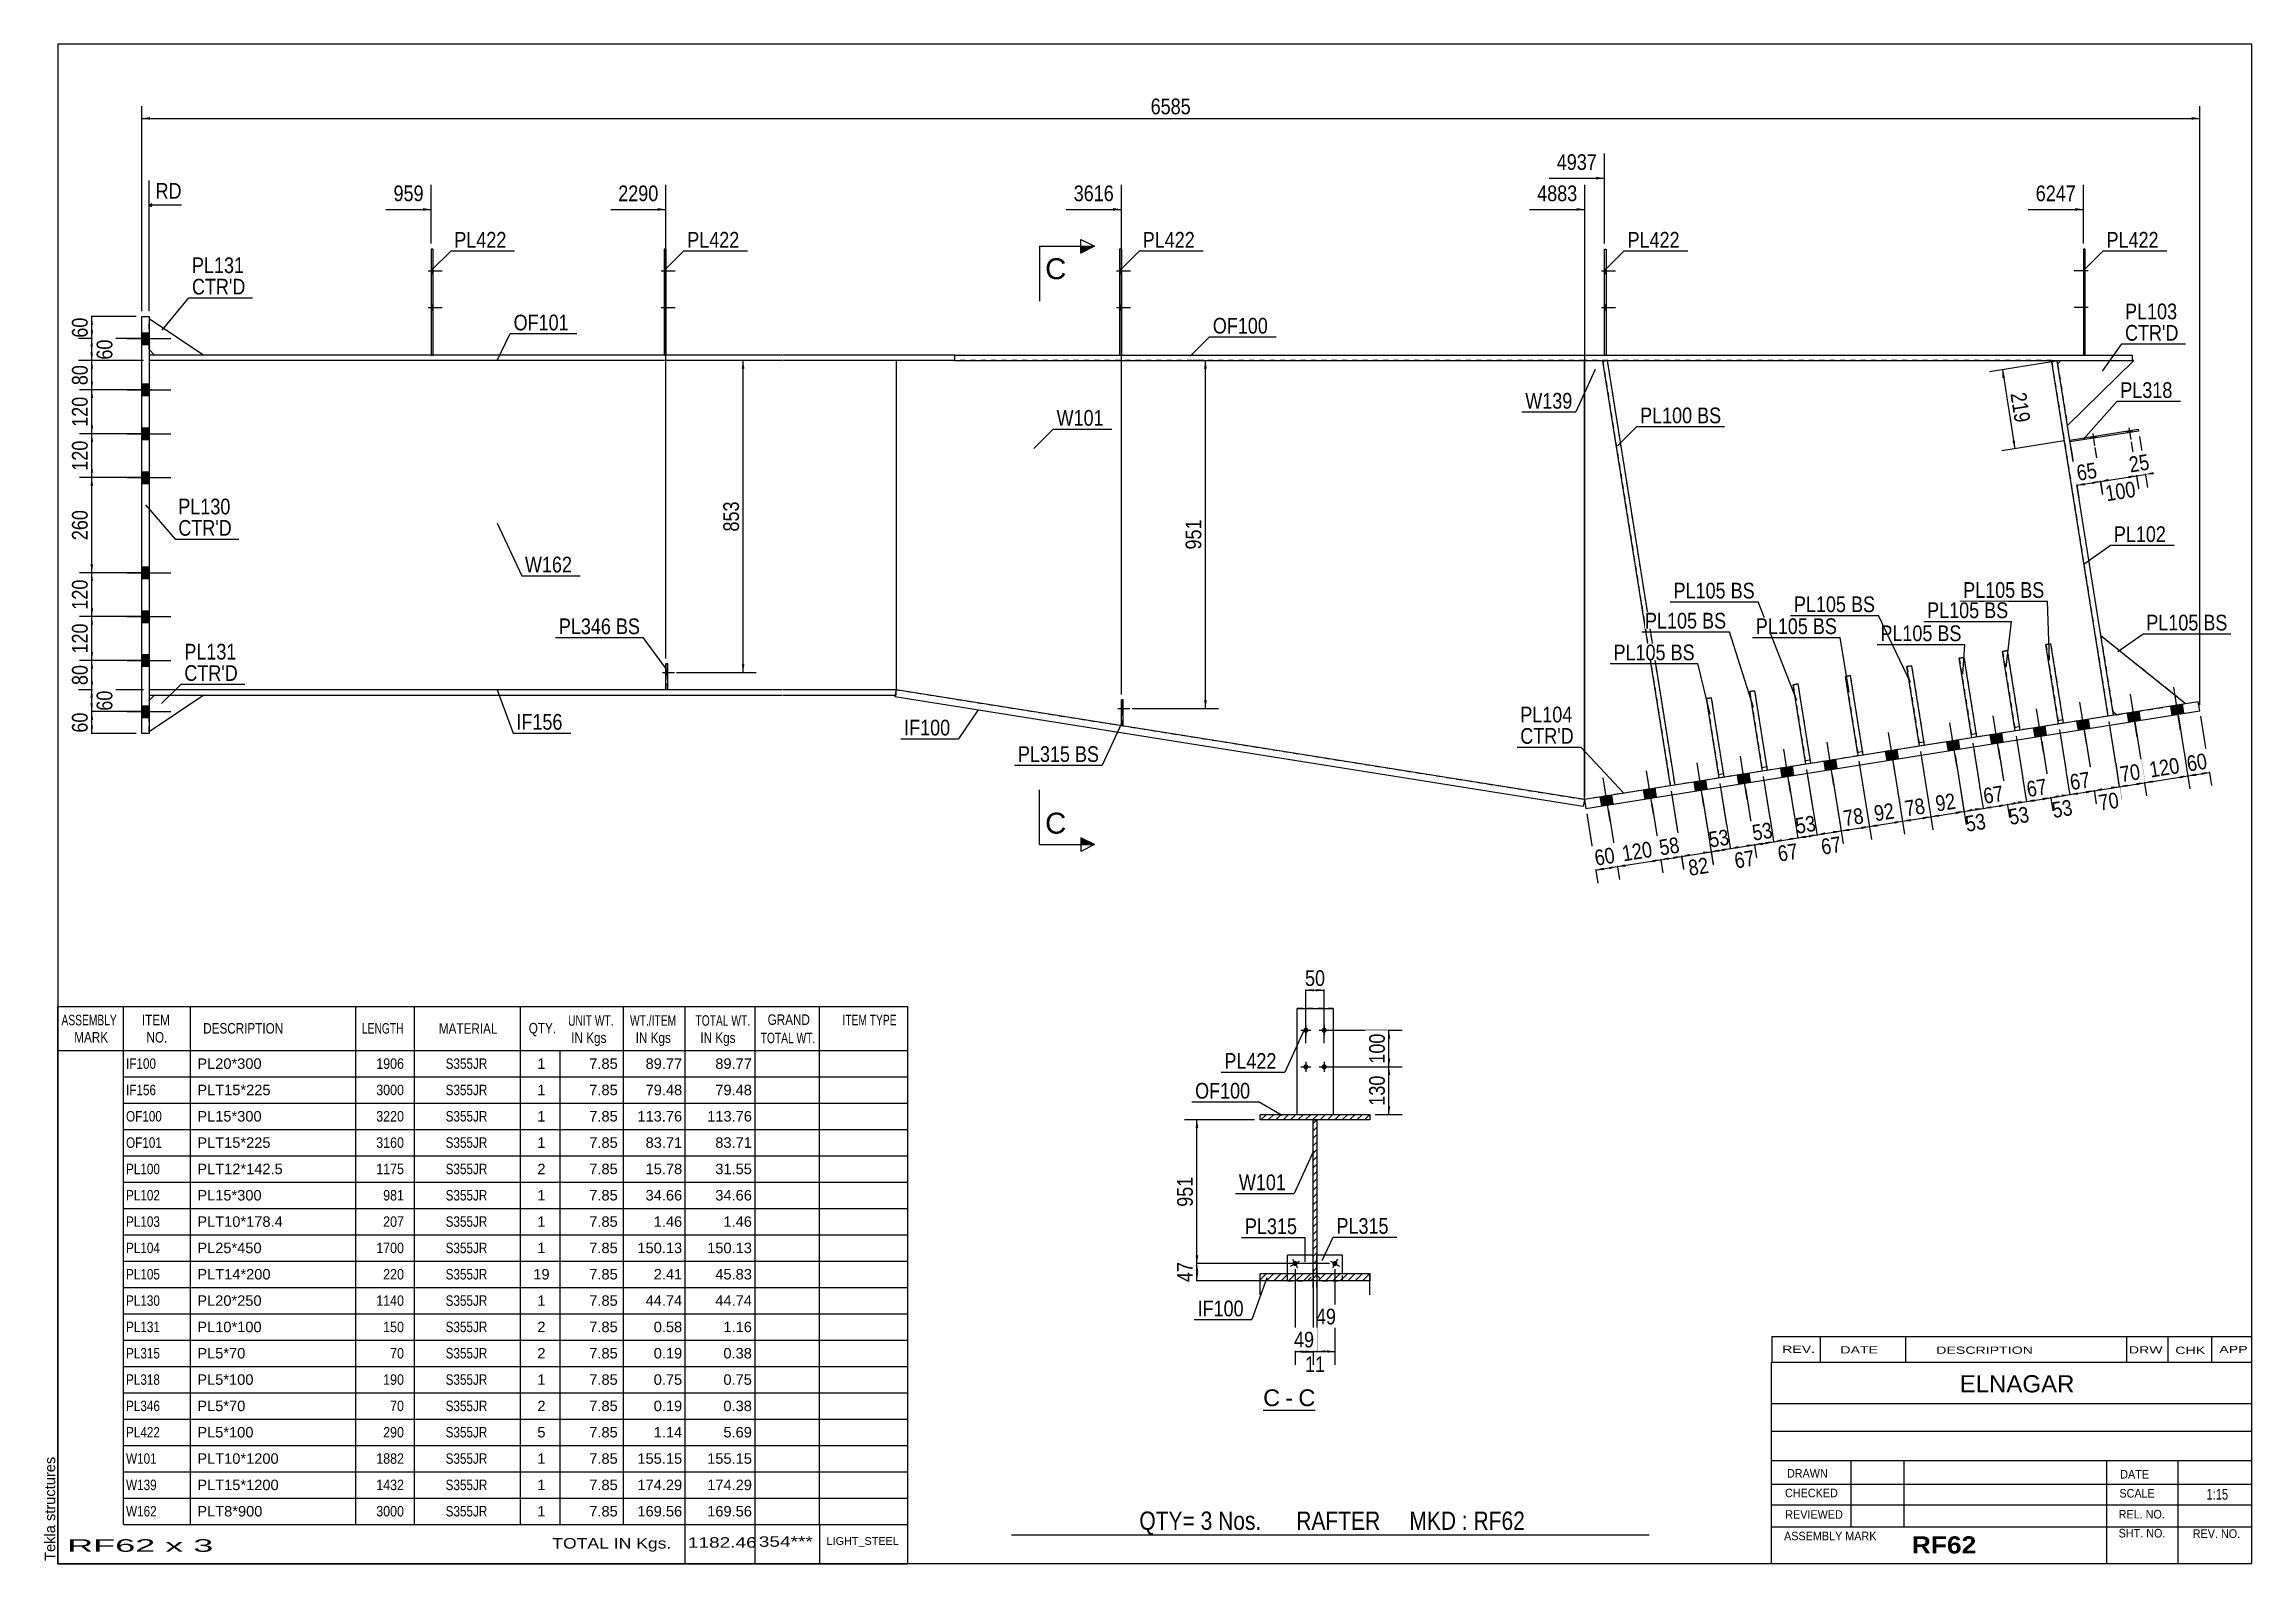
# Model space of a CAD drawing. Header units: millimetres. Extents: x -345 to 58, y -179 to 98.
import ezdxf

# ---------------------------------------------------------------- set-up
doc = ezdxf.new("R2010")
doc.units = ezdxf.units.MM
doc.linetypes.add('DXK_LINE_DOT1', pattern=[1.8814, 0.9407, -0.9407])
doc.linetypes.add('DXK_LINE_DOT2', pattern=[3.9198, 1.9599, -1.9599])
doc.styles.add('Arial', font='ARIAL.TTF', dxfattribs={"height": 0.2})
doc.styles.add('Arial Bold', font='ARIALBD.TTF', dxfattribs={"height": 0.2})
doc.styles.add('Arial Narrow', font='ARIALN.TTF', dxfattribs={"height": 0.2})

# ---------------------------------------------------------------- blocks, each defined once
blk = doc.blocks.new('Unknown-623466691-1210')
at = {"color": 5, "linetype": 'Continuous'}
for p, q in [((57.9, 97.68), (-342.1, 97.68)), ((-342.1, 97.68), (-342.1, -179.32)), ((57.9, -179.32), (57.9, 97.68)), ((-342.1, -179.32), (57.9, -179.32))]:
    blk.add_line(p, q, dxfattribs=at)
at = {"color": 174, "linetype": 'Continuous', "style": 'Arial'}
blk.add_text('Tekla structures', height=1.9102, rotation=90, dxfattribs=at).set_placement((-342.6, -178.82))
blk = doc.blocks.new('Unknown-623466691-14 - 1516')
at = {"color": 7, "linetype": 'Continuous'}
blk.add_line((-122.36, -151.36), (-112.85, -151.36), dxfattribs=at)
at = {"color": 0, "linetype": 'Continuous'}
blk.add_wipeout([(-119.28, -150.61), (-119.28, -147.41), (-122.36, -147.41), (-122.36, -150.61)], dxfattribs=at)
blk.add_wipeout([(-116.9, -150.61), (-116.9, -147.41), (-118.32, -147.41), (-118.32, -150.61)], dxfattribs=at)
at = {"color": 96, "linetype": 'Continuous', "style": 'Arial'}
blk.add_text('C', height=3.06, dxfattribs=at).set_placement((-122.36, -150.61))
at = {"color": 0, "linetype": 'Continuous'}
blk.add_wipeout([(-112.85, -150.61), (-112.85, -147.41), (-115.94, -147.41), (-115.94, -150.61)], dxfattribs=at)
at = {"color": 96, "linetype": 'Continuous', "style": 'Arial'}
for s, p in [('C', (-115.94, -150.61)), ('-', (-118.32, -150.61))]:
    blk.add_text(s, height=3.06, dxfattribs=at).set_placement(p)
blk = doc.blocks.new('Bolt-623466691-2404 - 1773')
at = {"linetype": 'Continuous'}
for points in [[(-148.21, 55.87), (-148.21, 56.8), (-148.55, 56.8), (-148.55, 55.87)], [(-148.21, 55.87), (-148.21, 56.8), (-148.55, 56.8), (-148.55, 55.87)], [(-148.21, 49.2), (-148.21, 50.13), (-148.55, 50.13), (-148.55, 49.2)], [(-148.21, 49.2), (-148.21, 50.13), (-148.55, 50.13), (-148.55, 49.2)]]:
    blk.add_hatch(color=3, dxfattribs=at).paths.add_polyline_path(points)
at = {"color": 3, "linetype": 'Continuous'}
for p, q in [((-148.55, 56.8), (-148.21, 56.8)), ((-148.55, 56.8), (-148.21, 56.8)), ((-149.08, 56.33), (-146.55, 56.33)), ((-149.08, 56.33), (-146.55, 56.33)), ((-148.55, 55.87), (-148.21, 55.87)), ((-148.55, 55.87), (-148.21, 55.87)), ((-149.08, 49.67), (-146.55, 49.67)), ((-149.08, 49.67), (-146.55, 49.67)), ((-148.55, 50.13), (-148.21, 50.13)), ((-148.55, 50.13), (-148.21, 50.13)), ((-148.55, 49.2), (-148.21, 49.2)), ((-148.55, 49.2), (-148.21, 49.2))]:
    blk.add_line(p, q, dxfattribs=at)
blk = doc.blocks.new('Part-623466691-2211 - 1773')
at = {"color": 2, "linetype": 'Continuous'}
for p, q in [((-231.25, -19.98), (-231.25, -15.31)), ((-230.92, -15.31), (-231.25, -15.31)), ((-230.92, -19.98), (-230.92, -15.31)), ((-231.25, -19.98), (-230.92, -19.98))]:
    blk.add_line(p, q, dxfattribs=at)
at = {"color": 7, "linetype": 'DXK_LINE_DOT1'}
blk.add_line((-231.25, -18.98), (-230.92, -18.98), dxfattribs=at)
blk = doc.blocks.new('Part-623466691-1972 - 1773')
at = {"color": 2, "linetype": 'Continuous'}
for p, q in [((22.49, 39.34), (23.05, 40)), ((24.27, 28.15), (36.38, 40)), ((36.38, 40), (36.06, 40))]:
    blk.add_line(p, q, dxfattribs=at)
at = {"color": 7, "linetype": 'DXK_LINE_DOT1'}
for p, q in [((22.49, 39.34), (24.27, 28.15)), ((23.05, 40), (36.06, 40))]:
    blk.add_line(p, q, dxfattribs=at)
blk = doc.blocks.new('Bolt-623466691-7558 - 1773')
at = {"linetype": 'Continuous'}
for points in [[(27.52, 55.87), (27.52, 56.8), (27.19, 56.8), (27.19, 55.87)], [(27.52, 55.87), (27.52, 56.8), (27.19, 56.8), (27.19, 55.87)], [(27.52, 49.2), (27.52, 50.13), (27.19, 50.13), (27.19, 49.2)], [(27.52, 49.2), (27.52, 50.13), (27.19, 50.13), (27.19, 49.2)]]:
    blk.add_hatch(color=3, dxfattribs=at).paths.add_polyline_path(points)
at = {"color": 3, "linetype": 'Continuous'}
for p, q in [((27.52, 56.8), (27.19, 56.8)), ((27.52, 56.8), (27.19, 56.8)), ((28.06, 56.33), (25.52, 56.33)), ((28.06, 56.33), (25.52, 56.33)), ((27.52, 55.87), (27.19, 55.87)), ((27.52, 55.87), (27.19, 55.87)), ((28.06, 49.67), (25.52, 49.67)), ((28.06, 49.67), (25.52, 49.67)), ((27.52, 50.13), (27.19, 50.13)), ((27.52, 50.13), (27.19, 50.13)), ((27.52, 49.2), (27.19, 49.2)), ((27.52, 49.2), (27.19, 49.2))]:
    blk.add_line(p, q, dxfattribs=at)
blk = doc.blocks.new('Part-623466691-2081 - 1773')
at = {"color": 2, "linetype": 'Continuous'}
for p, q in [((-325.49, 47.67), (-315.49, 41)), ((-324.49, 41), (-325.49, 42))]:
    blk.add_line(p, q, dxfattribs=at)
at = {"color": 7, "linetype": 'DXK_LINE_DOT1'}
for p, q in [((-325.49, 42), (-325.49, 47.67)), ((-315.49, 41), (-324.49, 41))]:
    blk.add_line(p, q, dxfattribs=at)
blk = doc.blocks.new('Part-623466691-1816 - 1773')
at = {"color": 2, "linetype": 'Continuous'}
for p, q in [((-178.63, 41), (36.06, 41)), ((-178.63, 41), (-178.63, 40)), ((36.06, 41), (36.06, 40)), ((-178.63, 40), (36.06, 40))]:
    blk.add_line(p, q, dxfattribs=at)
blk = doc.blocks.new('Part-623466691-2287 - 1773')
at = {"color": 7, "linetype": 'DXK_LINE_DOT1'}
for p, q in [((13.37, -12.88), (12.45, -13.03)), ((12.45, -13.03), (14.76, -27.51)), ((15.68, -27.36), (13.37, -12.88))]:
    blk.add_line(p, q, dxfattribs=at)
blk = doc.blocks.new('Part-623466691-1838 - 1773')
at = {"color": 2, "linetype": 'Continuous'}
for p, q in [((-295.09, 41), (-325.49, 41)), ((-252.62, 41), (-294.99, 41)), ((-209.99, 41), (-252.52, 41)), ((-178.63, 41), (-209.89, 41)), ((-295.09, 40), (-325.49, 40)), ((-252.62, 40), (-294.99, 40)), ((-209.99, 40), (-252.52, 40)), ((-178.63, 40), (-209.89, 40))]:
    blk.add_line(p, q, dxfattribs=at)
at = {"color": 7, "linetype": 'DXK_LINE_DOT1'}
for p, q in [((-325.49, 41), (-325.49, 40)), ((-178.63, 41), (-178.63, 40))]:
    blk.add_line(p, q, dxfattribs=at)
blk = doc.blocks.new('Part-623466691-2369 - 1773')
at = {"color": 2, "linetype": 'Continuous'}
for p, q in [((45.83, -22.57), (30.36, -10.18)), ((32.56, -24), (33.32, -24.56))]:
    blk.add_line(p, q, dxfattribs=at)
blk = doc.blocks.new('Part-623466691-1843 - 1773')
at = {"color": 2, "linetype": 'Continuous'}
blk.add_line((-189.28, 40), (-189.28, -20), dxfattribs=at)
at = {"color": 7, "linetype": 'DXK_LINE_DOT1'}
for p, q in [((-63.79, 40), (-189.28, 40)), ((-63.79, -40), (-63.79, 40)), ((-189.28, -20), (-63.79, -40))]:
    blk.add_line(p, q, dxfattribs=at)
blk = doc.blocks.new('Part-623466691-1848 - 1773')
at = {"color": 7, "linetype": 'DXK_LINE_DOT1'}
for p, q in [((-295.09, 40), (-325.49, 40)), ((-325.49, 40), (-325.49, -20)), ((-252.62, 40), (-294.99, 40)), ((-209.99, 40), (-252.52, 40)), ((-189.28, 40), (-209.89, 40)), ((-189.28, 40), (-189.28, -20)), ((-295.09, -20), (-325.49, -20)), ((-252.62, -20), (-294.99, -20)), ((-209.99, -20), (-252.52, -20)), ((-189.28, -20), (-209.89, -20))]:
    blk.add_line(p, q, dxfattribs=at)
blk = doc.blocks.new('Part-623466691-2140 - 1773')
at = {"color": 2, "linetype": 'Continuous'}
for p, q in [((-295.09, -20), (-325.49, -20)), ((-252.62, -20), (-294.99, -20)), ((-209.99, -20), (-252.52, -20)), ((-189.28, -20), (-209.89, -20)), ((-325.49, -21), (-295.09, -21)), ((-294.99, -21), (-252.62, -21)), ((-252.52, -21), (-209.99, -21)), ((-209.89, -21), (-189.44, -21))]:
    blk.add_line(p, q, dxfattribs=at)
at = {"color": 7, "linetype": 'DXK_LINE_DOT1'}
for p, q in [((-325.49, -20), (-325.49, -21)), ((-189.28, -21), (-189.28, -20)), ((-189.28, -21), (-189.44, -21))]:
    blk.add_line(p, q, dxfattribs=at)
blk = doc.blocks.new('Part-623466691-1853 - 1773')
at = {"color": 2, "linetype": 'Continuous'}
for p, q in [((-189.28, -20), (-189.49, -21.32)), ((-63.79, -40), (-189.28, -20)), ((-64, -41.32), (-189.49, -21.32)), ((-63.79, -40), (-64, -41.32))]:
    blk.add_line(p, q, dxfattribs=at)
blk = doc.blocks.new('Part-623466691-2401 - 1773')
at = {"color": 2, "linetype": 'Continuous'}
for p, q in [((-63.79, -40), (-63.79, 40)), ((21.41, 39.78), (21.37, 40))]:
    blk.add_line(p, q, dxfattribs=at)
at = {"color": 7, "linetype": 'DXK_LINE_DOT1'}
for p, q in [((21.37, 40), (-63.79, 40)), ((21.41, 39.78), (31.68, -24.82)), ((14.76, -27.51), (7.78, -28.62)), ((22.66, -26.25), (15.68, -27.36)), ((31.68, -24.82), (23.58, -26.11)), ((-13.88, -32.06), (-22.51, -33.44)), ((-2.69, -30.28), (-12.96, -31.92)), ((6.86, -28.77), (-1.77, -30.14)), ((-39.23, -36.09), (-47.33, -37.38)), ((-31.33, -34.84), (-38.31, -35.95)), ((-23.43, -33.58), (-30.41, -34.69)), ((-48.12, -37.51), (-63.79, -40))]:
    blk.add_line(p, q, dxfattribs=at)
blk = doc.blocks.new('Part-623466691-2337 - 1773')
at = {"color": 7, "linetype": 'DXK_LINE_DOT1'}
for p, q in [((-32.71, -20.21), (-33.63, -20.35)), ((-33.63, -20.35), (-31.33, -34.84)), ((-30.41, -34.69), (-32.71, -20.21))]:
    blk.add_line(p, q, dxfattribs=at)
blk = doc.blocks.new('Part-623466691-1875 - 1773')
at = {"color": 2, "linetype": 'Continuous'}
for p, q in [((-60.43, 39.87), (-59.64, 40)), ((-48.12, -37.51), (-60.43, 39.87)), ((-59.64, 40), (-47.33, -37.38))]:
    blk.add_line(p, q, dxfattribs=at)
at = {"color": 7, "linetype": 'DXK_LINE_DOT1'}
blk.add_line((-47.33, -37.38), (-48.12, -37.51), dxfattribs=at)
blk = doc.blocks.new('Part-623466691-1897 - 1773')
at = {"color": 7, "linetype": 'DXK_LINE_DOT1'}
for p, q in [((-59.64, 40), (-60.43, 39.87)), ((-60.43, 39.87), (-48.12, -37.51)), ((-59.64, 40), (-47.33, -37.38))]:
    blk.add_line(p, q, dxfattribs=at)
blk = doc.blocks.new('Part-623466691-2302 - 1773')
at = {"color": 2, "linetype": 'Continuous'}
for p, q in [((-4.99, -15.8), (-4.07, -15.65)), ((-2.69, -30.28), (-4.99, -15.8)), ((-1.77, -30.14), (-4.07, -15.65))]:
    blk.add_line(p, q, dxfattribs=at)
at = {"color": 7, "linetype": 'DXK_LINE_DOT1'}
for p, q in [((-2.8, -29.63), (-1.87, -29.48)), ((-1.77, -30.14), (-2.69, -30.28))]:
    blk.add_line(p, q, dxfattribs=at)
blk = doc.blocks.new('Part-623466691-1919 - 1773')
at = {"color": 2, "linetype": 'Continuous'}
for p, q in [((22.39, 39.93), (21.41, 39.78)), ((31.68, -24.82), (21.41, 39.78)), ((32.66, -24.66), (22.39, 39.93))]:
    blk.add_line(p, q, dxfattribs=at)
at = {"color": 7, "linetype": 'DXK_LINE_DOT1'}
blk.add_line((32.66, -24.66), (31.68, -24.82), dxfattribs=at)
blk = doc.blocks.new('Part-623466691-2327 - 1773')
at = {"color": 7, "linetype": 'DXK_LINE_DOT1'}
for p, q in [((-24.81, -18.95), (-25.73, -19.1)), ((-25.73, -19.1), (-23.43, -33.58)), ((-22.51, -33.44), (-24.81, -18.95))]:
    blk.add_line(p, q, dxfattribs=at)
blk = doc.blocks.new('Part-623466691-2184 - 1773')
at = {"color": 7, "linetype": 'DXK_LINE_DOT1'}
for p, q in [((-148.21, -21.88), (-148.21, -26.55)), ((-147.88, -21.88), (-148.21, -21.88)), ((-147.88, -26.55), (-147.88, -21.88)), ((-148.17, -26.55), (-147.88, -26.55))]:
    blk.add_line(p, q, dxfattribs=at)
blk = doc.blocks.new('Part-623466691-2001 - 1773')
at = {"color": 2, "linetype": 'Continuous'}
for p, q in [((48.14, -22.2), (-63.79, -40)), ((-63.53, -41.65), (48.4, -23.85)), ((48.4, -23.85), (48.14, -22.2)), ((-63.79, -40), (-63.53, -41.65))]:
    blk.add_line(p, q, dxfattribs=at)
blk = doc.blocks.new('Part-623466691-2307 - 1773')
at = {"color": 7, "linetype": 'DXK_LINE_DOT1'}
for p, q in [((-4.07, -15.65), (-4.99, -15.8)), ((-4.99, -15.8), (-2.69, -30.28)), ((-1.77, -30.14), (-4.07, -15.65))]:
    blk.add_line(p, q, dxfattribs=at)
blk = doc.blocks.new('Part-623466691-2052 - 1773')
at = {"color": 2, "linetype": 'Continuous'}
for p, q in [((-326.82, 48), (-325.49, 48)), ((-326.82, -28), (-326.82, 48)), ((-325.49, 48), (-325.49, -28)), ((-325.49, -28), (-326.82, -28))]:
    blk.add_line(p, q, dxfattribs=at)
blk = doc.blocks.new('Part-623466691-2023 - 1773')
at = {"color": 7, "linetype": 'DXK_LINE_DOT1'}
for p, q in [((45.83, -22.57), (30.36, -10.18)), ((30.36, -10.18), (32.56, -24)), ((32.56, -24), (33.32, -24.56)), ((33.32, -24.56), (45.83, -22.57))]:
    blk.add_line(p, q, dxfattribs=at)
blk = doc.blocks.new('Part-623466691-2086 - 1773')
at = {"color": 2, "linetype": 'Continuous'}
for p, q in [((-315.49, -21), (-325.49, -27.67)), ((-325.49, -22), (-324.49, -21))]:
    blk.add_line(p, q, dxfattribs=at)
at = {"color": 7, "linetype": 'DXK_LINE_DOT1'}
for p, q in [((-325.49, -27.67), (-325.49, -22)), ((-324.49, -21), (-315.49, -21))]:
    blk.add_line(p, q, dxfattribs=at)
blk = doc.blocks.new('Part-623466691-2091 - 1773')
at = {"color": 2, "linetype": 'Continuous'}
for p, q in [((-148.21, 60.33), (-148.55, 60.33)), ((-148.55, 60.33), (-148.55, 41)), ((-148.21, 60.33), (-148.21, 41))]:
    blk.add_line(p, q, dxfattribs=at)
at = {"color": 7, "linetype": 'DXK_LINE_DOT1'}
blk.add_line((-148.55, 41), (-148.21, 41), dxfattribs=at)
blk = doc.blocks.new('Part-623466691-2096 - 1773')
at = {"color": 2, "linetype": 'Continuous'}
for p, q in [((27.52, 60.33), (27.19, 60.33)), ((27.19, 60.33), (27.19, 41)), ((27.52, 41), (27.52, 60.33))]:
    blk.add_line(p, q, dxfattribs=at)
at = {"color": 7, "linetype": 'DXK_LINE_DOT1'}
blk.add_line((27.19, 41), (27.52, 41), dxfattribs=at)
blk = doc.blocks.new('Part-623466691-2317 - 1773')
at = {"color": 7, "linetype": 'DXK_LINE_DOT1'}
for p, q in [((-15.27, -17.43), (-16.19, -17.58)), ((-16.19, -17.58), (-13.88, -32.06)), ((-12.96, -31.92), (-15.27, -17.43))]:
    blk.add_line(p, q, dxfattribs=at)
blk = doc.blocks.new('Part-623466691-2118 - 1773')
at = {"color": 2, "linetype": 'Continuous'}
for p, q in [((-273.72, 60.33), (-274.05, 60.33)), ((-274.05, 60.33), (-274.05, 41)), ((-273.72, 60.33), (-273.72, 41))]:
    blk.add_line(p, q, dxfattribs=at)
at = {"color": 7, "linetype": 'DXK_LINE_DOT1'}
blk.add_line((-274.05, 41), (-273.72, 41), dxfattribs=at)
blk = doc.blocks.new('Part-623466691-2162 - 1773')
at = {"color": 2, "linetype": 'Continuous'}
for p, q in [((-148.21, -26.54), (-148.21, -21.88)), ((-147.88, -21.88), (-148.21, -21.88)), ((-147.88, -26.55), (-147.88, -21.88)), ((-148.17, -26.55), (-147.88, -26.55))]:
    blk.add_line(p, q, dxfattribs=at)
at = {"color": 7, "linetype": 'DXK_LINE_DOT1'}
for p, q in [((-148.21, -25.55), (-147.88, -25.55)), ((-148.21, -26.55), (-148.21, -26.54)), ((-148.21, -26.55), (-148.17, -26.55))]:
    blk.add_line(p, q, dxfattribs=at)
blk = doc.blocks.new('Part-623466691-2189 - 1773')
at = {"color": 2, "linetype": 'Continuous'}
for p, q in [((-231.25, 60.33), (-231.59, 60.33)), ((-231.59, 60.33), (-231.59, 41)), ((-231.25, 60.33), (-231.25, 41))]:
    blk.add_line(p, q, dxfattribs=at)
at = {"color": 7, "linetype": 'DXK_LINE_DOT1'}
blk.add_line((-231.59, 41), (-231.25, 41), dxfattribs=at)
blk = doc.blocks.new('Part-623466691-2297 - 1773')
at = {"color": 7, "linetype": 'DXK_LINE_DOT1'}
for p, q in [((5.47, -14.14), (4.55, -14.28)), ((4.55, -14.28), (6.86, -28.77)), ((7.78, -28.62), (5.47, -14.14))]:
    blk.add_line(p, q, dxfattribs=at)
blk = doc.blocks.new('Part-623466691-2233 - 1773')
at = {"color": 7, "linetype": 'DXK_LINE_DOT1'}
for p, q in [((-231.25, -15.31), (-231.25, -19.98)), ((-230.92, -15.31), (-231.25, -15.31)), ((-230.92, -19.98), (-230.92, -15.31)), ((-231.25, -19.98), (-230.92, -19.98))]:
    blk.add_line(p, q, dxfattribs=at)
blk = doc.blocks.new('Part-623466691-2255 - 1773')
at = {"color": 2, "linetype": 'Continuous'}
for p, q in [((20.35, -11.77), (21.28, -11.62)), ((22.66, -26.25), (20.35, -11.77)), ((23.58, -26.11), (21.28, -11.62))]:
    blk.add_line(p, q, dxfattribs=at)
at = {"color": 7, "linetype": 'DXK_LINE_DOT1'}
for p, q in [((22.55, -25.6), (23.47, -25.45)), ((23.58, -26.11), (22.66, -26.25))]:
    blk.add_line(p, q, dxfattribs=at)
blk = doc.blocks.new('Part-623466691-2277 - 1773')
at = {"color": 7, "linetype": 'DXK_LINE_DOT1'}
for p, q in [((21.28, -11.62), (20.35, -11.77)), ((20.35, -11.77), (22.66, -26.25)), ((23.58, -26.11), (21.28, -11.62))]:
    blk.add_line(p, q, dxfattribs=at)
blk = doc.blocks.new('Part-623466691-2282 - 1773')
at = {"color": 2, "linetype": 'Continuous'}
for p, q in [((12.45, -13.03), (13.37, -12.88)), ((14.76, -27.51), (12.45, -13.03)), ((15.68, -27.36), (13.37, -12.88))]:
    blk.add_line(p, q, dxfattribs=at)
at = {"color": 7, "linetype": 'DXK_LINE_DOT1'}
for p, q in [((14.65, -26.85), (15.57, -26.71)), ((15.68, -27.36), (14.76, -27.51))]:
    blk.add_line(p, q, dxfattribs=at)
blk = doc.blocks.new('Part-623466691-2292 - 1773')
at = {"color": 2, "linetype": 'Continuous'}
for p, q in [((4.55, -14.28), (5.47, -14.14)), ((6.86, -28.77), (4.55, -14.28)), ((7.78, -28.62), (5.47, -14.14))]:
    blk.add_line(p, q, dxfattribs=at)
at = {"color": 7, "linetype": 'DXK_LINE_DOT1'}
for p, q in [((6.75, -28.11), (7.67, -27.96)), ((7.78, -28.62), (6.86, -28.77))]:
    blk.add_line(p, q, dxfattribs=at)
blk = doc.blocks.new('Part-623466691-2312 - 1773')
at = {"color": 2, "linetype": 'Continuous'}
for p, q in [((-16.19, -17.58), (-15.27, -17.43)), ((-13.88, -32.06), (-16.19, -17.58)), ((-12.96, -31.92), (-15.27, -17.43))]:
    blk.add_line(p, q, dxfattribs=at)
at = {"color": 7, "linetype": 'DXK_LINE_DOT1'}
for p, q in [((-13.99, -31.41), (-13.07, -31.26)), ((-12.96, -31.92), (-13.88, -32.06))]:
    blk.add_line(p, q, dxfattribs=at)
blk = doc.blocks.new('Part-623466691-2322 - 1773')
at = {"color": 2, "linetype": 'Continuous'}
for p, q in [((-25.73, -19.1), (-24.81, -18.95)), ((-23.43, -33.58), (-25.73, -19.1)), ((-22.51, -33.44), (-24.81, -18.95))]:
    blk.add_line(p, q, dxfattribs=at)
at = {"color": 7, "linetype": 'DXK_LINE_DOT1'}
for p, q in [((-23.54, -32.92), (-22.61, -32.78)), ((-22.51, -33.44), (-23.43, -33.58))]:
    blk.add_line(p, q, dxfattribs=at)
blk = doc.blocks.new('Part-623466691-2396 - 1773')
at = {"color": 2, "linetype": 'Continuous'}
for p, q in [((-60.15, 41), (-60.15, 60.33)), ((-60.15, 60.33), (-59.81, 60.33)), ((-59.81, 60.33), (-59.81, 41))]:
    blk.add_line(p, q, dxfattribs=at)
at = {"color": 7, "linetype": 'DXK_LINE_DOT1'}
blk.add_line((-59.81, 41), (-60.15, 41), dxfattribs=at)
blk = doc.blocks.new('Part-623466691-2332 - 1773')
at = {"color": 2, "linetype": 'Continuous'}
for p, q in [((-33.63, -20.35), (-32.71, -20.21)), ((-31.33, -34.84), (-33.63, -20.35)), ((-30.41, -34.69), (-32.71, -20.21))]:
    blk.add_line(p, q, dxfattribs=at)
at = {"color": 7, "linetype": 'DXK_LINE_DOT1'}
for p, q in [((-31.44, -34.18), (-30.51, -34.03)), ((-30.41, -34.69), (-31.33, -34.84))]:
    blk.add_line(p, q, dxfattribs=at)
blk = doc.blocks.new('Part-623466691-2342 - 1773')
at = {"color": 2, "linetype": 'Continuous'}
for p, q in [((-41.54, -21.61), (-40.61, -21.46)), ((-39.23, -36.09), (-41.54, -21.61)), ((-38.31, -35.95), (-40.61, -21.46))]:
    blk.add_line(p, q, dxfattribs=at)
at = {"color": 7, "linetype": 'DXK_LINE_DOT1'}
for p, q in [((-39.34, -35.44), (-38.42, -35.29)), ((-38.31, -35.95), (-39.23, -36.09))]:
    blk.add_line(p, q, dxfattribs=at)
blk = doc.blocks.new('Part-623466691-2347 - 1773')
at = {"color": 7, "linetype": 'DXK_LINE_DOT1'}
for p, q in [((-40.61, -21.46), (-41.54, -21.61)), ((-41.54, -21.61), (-39.23, -36.09)), ((-38.31, -35.95), (-40.61, -21.46))]:
    blk.add_line(p, q, dxfattribs=at)
blk = doc.blocks.new('Bolt-623466691-2402 - 1773')
at = {"linetype": 'Continuous'}
for points in [[(37.34, -23.92), (35.23, -24.25), (35.49, -25.9), (37.6, -25.57)], [(37.34, -23.92), (35.23, -24.25), (35.49, -25.9), (37.6, -25.57)], [(37.34, -23.92), (35.23, -24.25), (35.49, -25.9), (37.6, -25.57)], [(37.34, -23.92), (35.23, -24.25), (35.49, -25.9), (37.6, -25.57)], [(45.24, -22.66), (43.13, -23), (43.39, -24.64), (45.5, -24.31)], [(45.24, -22.66), (43.13, -23), (43.39, -24.64), (45.5, -24.31)], [(45.24, -22.66), (43.13, -23), (43.39, -24.64), (45.5, -24.31)], [(45.24, -22.66), (43.13, -23), (43.39, -24.64), (45.5, -24.31)], [(12.32, -27.9), (10.21, -28.23), (10.47, -29.88), (12.58, -29.54)], [(12.32, -27.9), (10.21, -28.23), (10.47, -29.88), (12.58, -29.54)], [(12.32, -27.9), (10.21, -28.23), (10.47, -29.88), (12.58, -29.54)], [(12.32, -27.9), (10.21, -28.23), (10.47, -29.88), (12.58, -29.54)], [(20.22, -26.64), (18.11, -26.98), (18.38, -28.62), (20.48, -28.29)], [(20.22, -26.64), (18.11, -26.98), (18.38, -28.62), (20.48, -28.29)], [(20.22, -26.64), (18.11, -26.98), (18.38, -28.62), (20.48, -28.29)], [(20.22, -26.64), (18.11, -26.98), (18.38, -28.62), (20.48, -28.29)], [(28.12, -25.38), (26.01, -25.72), (26.28, -27.37), (28.38, -27.03)], [(28.12, -25.38), (26.01, -25.72), (26.28, -27.37), (28.38, -27.03)], [(28.12, -25.38), (26.01, -25.72), (26.28, -27.37), (28.38, -27.03)], [(28.12, -25.38), (26.01, -25.72), (26.28, -27.37), (28.38, -27.03)], [(-6.77, -30.93), (-8.88, -31.27), (-8.62, -32.91), (-6.51, -32.58)], [(-6.77, -30.93), (-8.88, -31.27), (-8.62, -32.91), (-6.51, -32.58)], [(-6.77, -30.93), (-8.88, -31.27), (-8.62, -32.91), (-6.51, -32.58)], [(-6.77, -30.93), (-8.88, -31.27), (-8.62, -32.91), (-6.51, -32.58)], [(4.42, -29.15), (2.31, -29.49), (2.57, -31.13), (4.68, -30.8)], [(4.42, -29.15), (2.31, -29.49), (2.57, -31.13), (4.68, -30.8)], [(4.42, -29.15), (2.31, -29.49), (2.57, -31.13), (4.68, -30.8)], [(4.42, -29.15), (2.31, -29.49), (2.57, -31.13), (4.68, -30.8)], [(-33.77, -35.23), (-35.87, -35.56), (-35.61, -37.21), (-33.51, -36.87)], [(-33.77, -35.23), (-35.87, -35.56), (-35.61, -37.21), (-33.51, -36.87)], [(-33.77, -35.23), (-35.87, -35.56), (-35.61, -37.21), (-33.51, -36.87)], [(-33.77, -35.23), (-35.87, -35.56), (-35.61, -37.21), (-33.51, -36.87)], [(-25.87, -33.97), (-27.97, -34.3), (-27.71, -35.95), (-25.61, -35.62)], [(-25.87, -33.97), (-27.97, -34.3), (-27.71, -35.95), (-25.61, -35.62)], [(-25.87, -33.97), (-27.97, -34.3), (-27.71, -35.95), (-25.61, -35.62)], [(-25.87, -33.97), (-27.97, -34.3), (-27.71, -35.95), (-25.61, -35.62)], [(-17.97, -32.71), (-20.07, -33.05), (-19.81, -34.69), (-17.7, -34.36)], [(-17.97, -32.71), (-20.07, -33.05), (-19.81, -34.69), (-17.7, -34.36)], [(-17.97, -32.71), (-20.07, -33.05), (-19.81, -34.69), (-17.7, -34.36)], [(-17.97, -32.71), (-20.07, -33.05), (-19.81, -34.69), (-17.7, -34.36)], [(-58.79, -39.2), (-60.89, -39.54), (-60.63, -41.19), (-58.52, -40.85)], [(-58.79, -39.2), (-60.89, -39.54), (-60.63, -41.19), (-58.52, -40.85)], [(-58.79, -39.2), (-60.89, -39.54), (-60.63, -41.19), (-58.52, -40.85)], [(-58.79, -39.2), (-60.89, -39.54), (-60.63, -41.19), (-58.52, -40.85)], [(-50.89, -37.95), (-52.99, -38.28), (-52.73, -39.93), (-50.62, -39.59)], [(-50.89, -37.95), (-52.99, -38.28), (-52.73, -39.93), (-50.62, -39.59)], [(-50.89, -37.95), (-52.99, -38.28), (-52.73, -39.93), (-50.62, -39.59)], [(-50.89, -37.95), (-52.99, -38.28), (-52.73, -39.93), (-50.62, -39.59)], [(-41.67, -36.48), (-43.78, -36.82), (-43.51, -38.46), (-41.41, -38.13)], [(-41.67, -36.48), (-43.78, -36.82), (-43.51, -38.46), (-41.41, -38.13)], [(-41.67, -36.48), (-43.78, -36.82), (-43.51, -38.46), (-41.41, -38.13)], [(-41.67, -36.48), (-43.78, -36.82), (-43.51, -38.46), (-41.41, -38.13)]]:
    blk.add_hatch(color=3, dxfattribs=at).paths.add_polyline_path(points)
at = {"color": 3, "linetype": 'Continuous'}
for p, q in [((44.92, -27.42), (43.66, -19.54)), ((44.92, -27.42), (43.66, -19.54)), ((44.92, -27.42), (43.66, -19.54)), ((44.92, -27.42), (43.66, -19.54)), ((19.9, -31.4), (18.64, -23.52)), ((19.9, -31.4), (18.64, -23.52)), ((19.9, -31.4), (18.64, -23.52)), ((19.9, -31.4), (18.64, -23.52)), ((27.8, -30.14), (26.54, -22.26)), ((27.8, -30.14), (26.54, -22.26)), ((27.8, -30.14), (26.54, -22.26)), ((27.8, -30.14), (26.54, -22.26)), ((37.02, -28.68), (35.76, -20.79)), ((37.02, -28.68), (35.76, -20.79)), ((37.02, -28.68), (35.76, -20.79)), ((37.02, -28.68), (35.76, -20.79)), ((37.6, -25.57), (37.34, -23.92)), ((37.6, -25.57), (37.34, -23.92)), ((37.6, -25.57), (37.34, -23.92)), ((37.6, -25.57), (37.34, -23.92)), ((43.39, -24.64), (43.13, -23)), ((43.39, -24.64), (43.13, -23)), ((43.39, -24.64), (43.13, -23)), ((43.39, -24.64), (43.13, -23)), ((45.5, -24.31), (45.24, -22.66)), ((45.5, -24.31), (45.24, -22.66)), ((45.5, -24.31), (45.24, -22.66)), ((45.5, -24.31), (45.24, -22.66)), ((-7.1, -35.69), (-8.35, -27.81)), ((-7.1, -35.69), (-8.35, -27.81)), ((-7.1, -35.69), (-8.35, -27.81)), ((-7.1, -35.69), (-8.35, -27.81)), ((4.1, -33.91), (2.84, -26.03)), ((4.1, -33.91), (2.84, -26.03)), ((4.1, -33.91), (2.84, -26.03)), ((4.1, -33.91), (2.84, -26.03)), ((12, -32.66), (10.74, -24.77)), ((12, -32.66), (10.74, -24.77)), ((12, -32.66), (10.74, -24.77)), ((12, -32.66), (10.74, -24.77)), ((12.58, -29.54), (12.32, -27.9)), ((12.58, -29.54), (12.32, -27.9)), ((12.58, -29.54), (12.32, -27.9)), ((12.58, -29.54), (12.32, -27.9)), ((18.38, -28.62), (18.11, -26.98)), ((18.38, -28.62), (18.11, -26.98)), ((18.38, -28.62), (18.11, -26.98)), ((18.38, -28.62), (18.11, -26.98)), ((20.48, -28.29), (20.22, -26.64)), ((20.48, -28.29), (20.22, -26.64)), ((20.48, -28.29), (20.22, -26.64)), ((20.48, -28.29), (20.22, -26.64)), ((26.28, -27.37), (26.01, -25.72)), ((26.28, -27.37), (26.01, -25.72)), ((26.28, -27.37), (26.01, -25.72)), ((26.28, -27.37), (26.01, -25.72)), ((28.38, -27.03), (28.12, -25.38)), ((28.38, -27.03), (28.12, -25.38)), ((28.38, -27.03), (28.12, -25.38)), ((28.38, -27.03), (28.12, -25.38)), ((35.49, -25.9), (35.23, -24.25)), ((35.49, -25.9), (35.23, -24.25)), ((35.49, -25.9), (35.23, -24.25)), ((35.49, -25.9), (35.23, -24.25)), ((-34.09, -39.99), (-35.34, -32.1)), ((-34.09, -39.99), (-35.34, -32.1)), ((-34.09, -39.99), (-35.34, -32.1)), ((-34.09, -39.99), (-35.34, -32.1)), ((-26.19, -38.73), (-27.44, -30.85)), ((-26.19, -38.73), (-27.44, -30.85)), ((-26.19, -38.73), (-27.44, -30.85)), ((-26.19, -38.73), (-27.44, -30.85)), ((-18.29, -37.47), (-19.54, -29.59)), ((-18.29, -37.47), (-19.54, -29.59)), ((-18.29, -37.47), (-19.54, -29.59)), ((-18.29, -37.47), (-19.54, -29.59)), ((-8.62, -32.91), (-8.88, -31.27)), ((-8.62, -32.91), (-8.88, -31.27)), ((-8.62, -32.91), (-8.88, -31.27)), ((-8.62, -32.91), (-8.88, -31.27)), ((-6.51, -32.58), (-6.77, -30.93)), ((-6.51, -32.58), (-6.77, -30.93)), ((-6.51, -32.58), (-6.77, -30.93)), ((-6.51, -32.58), (-6.77, -30.93)), ((2.57, -31.13), (2.31, -29.49)), ((2.57, -31.13), (2.31, -29.49)), ((2.57, -31.13), (2.31, -29.49)), ((2.57, -31.13), (2.31, -29.49)), ((4.68, -30.8), (4.42, -29.15)), ((4.68, -30.8), (4.42, -29.15)), ((4.68, -30.8), (4.42, -29.15)), ((4.68, -30.8), (4.42, -29.15)), ((10.47, -29.88), (10.21, -28.23)), ((10.47, -29.88), (10.21, -28.23)), ((10.47, -29.88), (10.21, -28.23)), ((10.47, -29.88), (10.21, -28.23)), ((-59.11, -43.96), (-60.36, -36.08)), ((-59.11, -43.96), (-60.36, -36.08)), ((-59.11, -43.96), (-60.36, -36.08)), ((-59.11, -43.96), (-60.36, -36.08)), ((-51.21, -42.71), (-52.46, -34.82)), ((-51.21, -42.71), (-52.46, -34.82)), ((-51.21, -42.71), (-52.46, -34.82)), ((-51.21, -42.71), (-52.46, -34.82)), ((-41.99, -41.24), (-43.25, -33.36)), ((-41.99, -41.24), (-43.25, -33.36)), ((-41.99, -41.24), (-43.25, -33.36)), ((-41.99, -41.24), (-43.25, -33.36)), ((-35.61, -37.21), (-35.87, -35.56)), ((-35.61, -37.21), (-35.87, -35.56)), ((-35.61, -37.21), (-35.87, -35.56)), ((-35.61, -37.21), (-35.87, -35.56)), ((-33.51, -36.87), (-33.77, -35.23)), ((-33.51, -36.87), (-33.77, -35.23)), ((-33.51, -36.87), (-33.77, -35.23)), ((-33.51, -36.87), (-33.77, -35.23)), ((-27.71, -35.95), (-27.97, -34.3)), ((-27.71, -35.95), (-27.97, -34.3)), ((-27.71, -35.95), (-27.97, -34.3)), ((-27.71, -35.95), (-27.97, -34.3)), ((-25.61, -35.62), (-25.87, -33.97)), ((-25.61, -35.62), (-25.87, -33.97)), ((-25.61, -35.62), (-25.87, -33.97)), ((-25.61, -35.62), (-25.87, -33.97)), ((-19.81, -34.69), (-20.07, -33.05)), ((-19.81, -34.69), (-20.07, -33.05)), ((-19.81, -34.69), (-20.07, -33.05)), ((-19.81, -34.69), (-20.07, -33.05)), ((-17.7, -34.36), (-17.97, -32.71)), ((-17.7, -34.36), (-17.97, -32.71)), ((-17.7, -34.36), (-17.97, -32.71)), ((-17.7, -34.36), (-17.97, -32.71)), ((-60.63, -41.19), (-60.89, -39.54)), ((-60.63, -41.19), (-60.89, -39.54)), ((-60.63, -41.19), (-60.89, -39.54)), ((-60.63, -41.19), (-60.89, -39.54)), ((-58.52, -40.85), (-58.79, -39.2)), ((-58.52, -40.85), (-58.79, -39.2)), ((-58.52, -40.85), (-58.79, -39.2)), ((-58.52, -40.85), (-58.79, -39.2)), ((-52.73, -39.93), (-52.99, -38.28)), ((-52.73, -39.93), (-52.99, -38.28)), ((-52.73, -39.93), (-52.99, -38.28)), ((-52.73, -39.93), (-52.99, -38.28)), ((-50.62, -39.59), (-50.89, -37.95)), ((-50.62, -39.59), (-50.89, -37.95)), ((-50.62, -39.59), (-50.89, -37.95)), ((-50.62, -39.59), (-50.89, -37.95)), ((-43.51, -38.46), (-43.78, -36.82)), ((-43.51, -38.46), (-43.78, -36.82)), ((-43.51, -38.46), (-43.78, -36.82)), ((-43.51, -38.46), (-43.78, -36.82)), ((-41.41, -38.13), (-41.67, -36.48)), ((-41.41, -38.13), (-41.67, -36.48)), ((-41.41, -38.13), (-41.67, -36.48)), ((-41.41, -38.13), (-41.67, -36.48))]:
    blk.add_line(p, q, dxfattribs=at)
blk = doc.blocks.new('Bolt-623466691-2403 - 1773')
at = {"linetype": 'Continuous'}
for points in [[(-326.82, 45.07), (-326.82, 42.93), (-325.49, 42.93), (-325.49, 45.07)], [(-326.82, 45.07), (-326.82, 42.93), (-325.49, 42.93), (-325.49, 45.07)], [(-326.82, 35.73), (-326.82, 33.6), (-325.49, 33.6), (-325.49, 35.73)], [(-326.82, 35.73), (-326.82, 33.6), (-325.49, 33.6), (-325.49, 35.73)], [(-326.82, 27.73), (-326.82, 25.6), (-325.49, 25.6), (-325.49, 27.73)], [(-326.82, 27.73), (-326.82, 25.6), (-325.49, 25.6), (-325.49, 27.73)], [(-326.82, 19.73), (-326.82, 17.6), (-325.49, 17.6), (-325.49, 19.73)], [(-326.82, 19.73), (-326.82, 17.6), (-325.49, 17.6), (-325.49, 19.73)], [(-326.82, 2.4), (-326.82, 0.27), (-325.49, 0.27), (-325.49, 2.4)], [(-326.82, 2.4), (-326.82, 0.27), (-325.49, 0.27), (-325.49, 2.4)], [(-326.82, -5.6), (-326.82, -7.73), (-325.49, -7.73), (-325.49, -5.6)], [(-326.82, -5.6), (-326.82, -7.73), (-325.49, -7.73), (-325.49, -5.6)], [(-326.82, -13.6), (-326.82, -15.73), (-325.49, -15.73), (-325.49, -13.6)], [(-326.82, -13.6), (-326.82, -15.73), (-325.49, -15.73), (-325.49, -13.6)], [(-326.82, -22.93), (-326.82, -25.07), (-325.49, -25.07), (-325.49, -22.93)], [(-326.82, -22.93), (-326.82, -25.07), (-325.49, -25.07), (-325.49, -22.93)]]:
    blk.add_hatch(color=3, dxfattribs=at).paths.add_polyline_path(points)
at = {"color": 3, "linetype": 'Continuous'}
for p, q in [((-326.82, 45.07), (-325.49, 45.07)), ((-326.82, 45.07), (-325.49, 45.07)), ((-329.47, 44), (-321.49, 44)), ((-329.47, 44), (-321.49, 44)), ((-326.82, 42.93), (-325.49, 42.93)), ((-326.82, 42.93), (-325.49, 42.93)), ((-329.47, 34.67), (-321.49, 34.67)), ((-329.47, 34.67), (-321.49, 34.67)), ((-326.82, 35.73), (-325.49, 35.73)), ((-326.82, 35.73), (-325.49, 35.73)), ((-326.82, 33.6), (-325.49, 33.6)), ((-326.82, 33.6), (-325.49, 33.6)), ((-329.47, 26.67), (-321.49, 26.67)), ((-329.47, 26.67), (-321.49, 26.67)), ((-326.82, 27.73), (-325.49, 27.73)), ((-326.82, 27.73), (-325.49, 27.73)), ((-326.82, 25.6), (-325.49, 25.6)), ((-326.82, 25.6), (-325.49, 25.6)), ((-329.47, 18.67), (-321.49, 18.67)), ((-329.47, 18.67), (-321.49, 18.67)), ((-326.82, 19.73), (-325.49, 19.73)), ((-326.82, 19.73), (-325.49, 19.73)), ((-326.82, 17.6), (-325.49, 17.6)), ((-326.82, 17.6), (-325.49, 17.6)), ((-329.47, 1.33), (-321.49, 1.33)), ((-329.47, 1.33), (-321.49, 1.33)), ((-326.82, 2.4), (-325.49, 2.4)), ((-326.82, 2.4), (-325.49, 2.4)), ((-326.82, 0.27), (-325.49, 0.27)), ((-326.82, 0.27), (-325.49, 0.27)), ((-329.47, -6.67), (-321.49, -6.67)), ((-329.47, -6.67), (-321.49, -6.67)), ((-326.82, -5.6), (-325.49, -5.6)), ((-326.82, -5.6), (-325.49, -5.6)), ((-326.82, -7.73), (-325.49, -7.73)), ((-326.82, -7.73), (-325.49, -7.73)), ((-329.47, -14.67), (-321.49, -14.67)), ((-329.47, -14.67), (-321.49, -14.67)), ((-326.82, -13.6), (-325.49, -13.6)), ((-326.82, -13.6), (-325.49, -13.6)), ((-326.82, -15.73), (-325.49, -15.73)), ((-326.82, -15.73), (-325.49, -15.73)), ((-329.47, -24), (-321.49, -24)), ((-329.47, -24), (-321.49, -24)), ((-326.82, -22.93), (-325.49, -22.93)), ((-326.82, -22.93), (-325.49, -22.93)), ((-326.82, -25.07), (-325.49, -25.07)), ((-326.82, -25.07), (-325.49, -25.07))]:
    blk.add_line(p, q, dxfattribs=at)
blk = doc.blocks.new('Bolt-623466691-2405 - 1773')
at = {"linetype": 'Continuous'}
for points in [[(-273.72, 55.87), (-273.72, 56.8), (-274.05, 56.8), (-274.05, 55.87)], [(-273.72, 55.87), (-273.72, 56.8), (-274.05, 56.8), (-274.05, 55.87)], [(-273.72, 49.2), (-273.72, 50.13), (-274.05, 50.13), (-274.05, 49.2)], [(-273.72, 49.2), (-273.72, 50.13), (-274.05, 50.13), (-274.05, 49.2)]]:
    blk.add_hatch(color=3, dxfattribs=at).paths.add_polyline_path(points)
at = {"color": 3, "linetype": 'Continuous'}
for p, q in [((-274.05, 56.8), (-273.72, 56.8)), ((-274.05, 56.8), (-273.72, 56.8)), ((-274.59, 56.33), (-272.05, 56.33)), ((-274.59, 56.33), (-272.05, 56.33)), ((-274.05, 55.87), (-273.72, 55.87)), ((-274.05, 55.87), (-273.72, 55.87)), ((-274.59, 49.67), (-272.05, 49.67)), ((-274.59, 49.67), (-272.05, 49.67)), ((-274.05, 50.13), (-273.72, 50.13)), ((-274.05, 50.13), (-273.72, 50.13)), ((-274.05, 49.2), (-273.72, 49.2)), ((-274.05, 49.2), (-273.72, 49.2))]:
    blk.add_line(p, q, dxfattribs=at)
blk = doc.blocks.new('Bolt-623466691-2406 - 1773')
at = {"linetype": 'Continuous'}
blk.add_hatch(color=3, dxfattribs=at).paths.add_polyline_path([(-147.88, -23.88), (-147.88, -22.95), (-148.21, -22.95), (-148.21, -23.88)])
at = {"color": 3, "linetype": 'Continuous'}
for p, q in [((-148.85, -23.42), (-146.65, -23.42)), ((-148.21, -22.95), (-147.88, -22.95)), ((-148.21, -23.88), (-147.88, -23.88))]:
    blk.add_line(p, q, dxfattribs=at)
blk = doc.blocks.new('Bolt-623466691-2407 - 1773')
at = {"color": 3, "linetype": 'DXK_LINE_DOT2'}
for p, q in [((-148.85, -23.42), (-146.65, -23.42)), ((-148.21, -22.95), (-147.88, -22.95)), ((-148.21, -23.88), (-147.88, -23.88))]:
    blk.add_line(p, q, dxfattribs=at)
blk = doc.blocks.new('Bolt-623466691-2408 - 1773')
at = {"linetype": 'Continuous'}
for points in [[(-231.25, 55.87), (-231.25, 56.8), (-231.59, 56.8), (-231.59, 55.87)], [(-231.25, 55.87), (-231.25, 56.8), (-231.59, 56.8), (-231.59, 55.87)], [(-231.25, 49.2), (-231.25, 50.13), (-231.59, 50.13), (-231.59, 49.2)], [(-231.25, 49.2), (-231.25, 50.13), (-231.59, 50.13), (-231.59, 49.2)]]:
    blk.add_hatch(color=3, dxfattribs=at).paths.add_polyline_path(points)
at = {"color": 3, "linetype": 'Continuous'}
for p, q in [((-231.59, 56.8), (-231.25, 56.8)), ((-231.59, 56.8), (-231.25, 56.8)), ((-232.12, 56.33), (-229.59, 56.33)), ((-232.12, 56.33), (-229.59, 56.33)), ((-231.59, 55.87), (-231.25, 55.87)), ((-231.59, 55.87), (-231.25, 55.87)), ((-232.12, 49.67), (-229.59, 49.67)), ((-232.12, 49.67), (-229.59, 49.67)), ((-231.59, 50.13), (-231.25, 50.13)), ((-231.59, 50.13), (-231.25, 50.13)), ((-231.59, 49.2), (-231.25, 49.2)), ((-231.59, 49.2), (-231.25, 49.2))]:
    blk.add_line(p, q, dxfattribs=at)
blk = doc.blocks.new('Bolt-623466691-2409 - 1773')
at = {"linetype": 'Continuous'}
blk.add_hatch(color=3, dxfattribs=at).paths.add_polyline_path([(-230.92, -17.31), (-230.92, -16.38), (-231.25, -16.38), (-231.25, -17.31)])
at = {"color": 3, "linetype": 'Continuous'}
for p, q in [((-231.89, -16.85), (-229.69, -16.85)), ((-231.25, -16.38), (-230.92, -16.38)), ((-231.25, -17.31), (-230.92, -17.31))]:
    blk.add_line(p, q, dxfattribs=at)
blk = doc.blocks.new('Bolt-623466691-2410 - 1773')
at = {"color": 3, "linetype": 'DXK_LINE_DOT2'}
for p, q in [((-231.89, -16.85), (-229.69, -16.85)), ((-231.25, -16.38), (-230.92, -16.38)), ((-231.25, -17.31), (-230.92, -17.31))]:
    blk.add_line(p, q, dxfattribs=at)
blk = doc.blocks.new('Bolt-623466691-2411 - 1773')
at = {"linetype": 'Continuous'}
for points in [[(-59.81, 55.87), (-59.81, 56.8), (-60.15, 56.8), (-60.15, 55.87)], [(-59.81, 55.87), (-59.81, 56.8), (-60.15, 56.8), (-60.15, 55.87)], [(-59.81, 49.2), (-59.81, 50.13), (-60.15, 50.13), (-60.15, 49.2)], [(-59.81, 49.2), (-59.81, 50.13), (-60.15, 50.13), (-60.15, 49.2)]]:
    blk.add_hatch(color=3, dxfattribs=at).paths.add_polyline_path(points)
at = {"color": 3, "linetype": 'Continuous'}
for p, q in [((-60.15, 56.8), (-59.81, 56.8)), ((-60.15, 56.8), (-59.81, 56.8)), ((-60.68, 56.33), (-58.15, 56.33)), ((-60.68, 56.33), (-58.15, 56.33)), ((-60.15, 55.87), (-59.81, 55.87)), ((-60.15, 55.87), (-59.81, 55.87)), ((-60.68, 49.67), (-58.15, 49.67)), ((-60.68, 49.67), (-58.15, 49.67)), ((-60.15, 50.13), (-59.81, 50.13)), ((-60.15, 50.13), (-59.81, 50.13)), ((-60.15, 49.2), (-59.81, 49.2)), ((-60.15, 49.2), (-59.81, 49.2))]:
    blk.add_line(p, q, dxfattribs=at)
blk = doc.blocks.new('Part-623466691-7799 - 1773')
at = {"color": 2, "linetype": 'Continuous'}
for p, q in [((24.69, 25.5), (37.2, 27.48)), ((37.25, 27.15), (24.74, 25.17)), ((37.2, 27.48), (37.25, 27.15))]:
    blk.add_line(p, q, dxfattribs=at)
at = {"color": 7, "linetype": 'DXK_LINE_DOT1'}
blk.add_line((24.74, 25.17), (24.69, 25.5), dxfattribs=at)
blk = doc.blocks.new('Bolt-623466691-7800 - 1773')
at = {"linetype": 'Continuous'}
for points in [[(28.56, 25.77), (29.48, 25.92), (29.43, 26.25), (28.51, 26.1)], [(28.56, 25.77), (29.48, 25.92), (29.43, 26.25), (28.51, 26.1)], [(35.14, 26.82), (36.07, 26.97), (36.01, 27.3), (35.09, 27.15)], [(35.14, 26.82), (36.07, 26.97), (36.01, 27.3), (35.09, 27.15)]]:
    blk.add_hatch(color=3, dxfattribs=at).paths.add_polyline_path(points)
at = {"color": 3, "linetype": 'Continuous'}
for p, q in [((28.51, 26.1), (28.56, 25.77)), ((28.51, 26.1), (28.56, 25.77)), ((28.88, 26.7), (29.23, 24.53)), ((28.88, 26.7), (29.23, 24.53)), ((29.43, 26.25), (29.48, 25.92)), ((29.43, 26.25), (29.48, 25.92)), ((35.09, 27.15), (35.14, 26.82)), ((35.09, 27.15), (35.14, 26.82)), ((35.47, 27.75), (35.81, 25.58)), ((35.47, 27.75), (35.81, 25.58)), ((36.01, 27.3), (36.07, 26.97)), ((36.01, 27.3), (36.07, 26.97))]:
    blk.add_line(p, q, dxfattribs=at)
blk = doc.blocks.new('Part-623466691-1570 - 1516')
at = {"color": 2, "linetype": 'Continuous'}
for p, q in [((-107.89, -123.08), (-112.55, -123.08)), ((-112.55, -126.41), (-112.55, -123.08)), ((-107.89, -126.41), (-107.89, -123.08))]:
    blk.add_line(p, q, dxfattribs=at)
at = {"color": 7, "linetype": 'DXK_LINE_DOT1'}
for p, q in [((-107.89, -123.08), (-112.55, -123.08)), ((-112.55, -126.74), (-112.55, -126.41)), ((-112.55, -126.74), (-111.55, -127.74)), ((-111.55, -127.74), (-107.89, -127.74)), ((-107.89, -127.74), (-107.89, -126.41))]:
    blk.add_line(p, q, dxfattribs=at)
blk = doc.blocks.new('Bolt-623466691-1519 - 1516')
at = {"linetype": 'Continuous'}
blk.add_hatch(color=3, dxfattribs=at).paths.add_polyline_path([(-108.87, -124.84, -1), (-109.68, -124.38, -1)])
at = {"color": 3, "linetype": 'Continuous'}
for p, q in [((-110.09, -124.15), (-108.46, -125.07)), ((-108.81, -123.8), (-109.73, -125.42))]:
    blk.add_line(p, q, dxfattribs=at)
blk = doc.blocks.new('Part-623466691-1545 - 1516')
at = {"color": 2, "linetype": 'Continuous'}
for p, q in [((-116.24, -78.09), (-116.24, -97.43)), ((-116.24, -78.09), (-109.57, -78.09)), ((-109.57, -78.09), (-109.57, -97.43))]:
    blk.add_line(p, q, dxfattribs=at)
at = {"color": 7, "linetype": 'DXK_LINE_DOT1'}
for p, q in [((-109.57, -78.09), (-116.24, -78.09)), ((-116.24, -97.43), (-109.57, -97.43))]:
    blk.add_line(p, q, dxfattribs=at)
blk = doc.blocks.new('Part-623466691-1575 - 1516')
at = {"color": 2, "linetype": 'Continuous'}
for p, q in [((-113.26, -123.08), (-117.93, -123.08)), ((-117.93, -126.41), (-117.93, -123.08)), ((-113.26, -126.41), (-113.26, -123.08))]:
    blk.add_line(p, q, dxfattribs=at)
at = {"color": 7, "linetype": 'DXK_LINE_DOT1'}
for p, q in [((-113.26, -123.08), (-117.93, -123.08)), ((-117.93, -127.74), (-117.93, -126.41)), ((-117.93, -127.74), (-114.26, -127.74)), ((-114.26, -127.74), (-113.26, -126.74)), ((-113.26, -126.74), (-113.26, -126.41))]:
    blk.add_line(p, q, dxfattribs=at)
blk = doc.blocks.new('Bolt-623466691-1585 - 1516')
at = {"linetype": 'Continuous'}
blk.add_hatch(color=3, dxfattribs=at).paths.add_polyline_path([(-116.13, -124.38, -1), (-116.95, -124.84, -1)])
at = {"color": 3, "linetype": 'Continuous'}
for p, q in [((-117.35, -125.07), (-115.73, -124.15)), ((-117, -123.8), (-116.08, -125.42))]:
    blk.add_line(p, q, dxfattribs=at)
blk = doc.blocks.new('Bolt-623466691-1606 - 1516')
at = {"linetype": 'Continuous'}
for points in [[(-114.11, -82.09, -1), (-115.04, -82.09, -1)], [(-110.77, -82.09, -1), (-111.71, -82.09, -1)], [(-114.11, -88.76, -1), (-115.04, -88.76, -1)], [(-110.77, -88.76, -1), (-111.71, -88.76, -1)]]:
    blk.add_hatch(color=3, dxfattribs=at).paths.add_polyline_path(points)
at = {"color": 3, "linetype": 'Continuous'}
for p, q in [((-115.51, -82.09), (-113.64, -82.09)), ((-114.57, -81.16), (-114.57, -83.03)), ((-112.17, -82.09), (-110.31, -82.09)), ((-111.24, -81.16), (-111.24, -83.03)), ((-114.57, -87.83), (-114.57, -89.69)), ((-111.24, -87.83), (-111.24, -89.69)), ((-115.51, -88.76), (-113.64, -88.76)), ((-112.17, -88.76), (-110.31, -88.76))]:
    blk.add_line(p, q, dxfattribs=at)
blk = doc.blocks.new('Part-623466691-1612 - 1516')
at = {"linetype": 'Continuous'}
h = blk.add_hatch(dxfattribs=at)
h.set_pattern_fill('', scale=0.3, style=0, pattern_type=0)
h.set_pattern_definition([(45, (-102.9067, -97.4254), (-0.67352, 0.67352), [])])
h.paths.add_polyline_path([(-102.91, -98.43), (-102.91, -97.43), (-122.91, -97.43), (-122.91, -98.43)])
at = {"color": 2, "linetype": 'Continuous'}
for p, q in [((-122.91, -98.43), (-122.91, -97.43)), ((-122.91, -97.43), (-102.91, -97.43)), ((-102.91, -98.43), (-122.91, -98.43)), ((-102.91, -97.43), (-102.91, -98.43))]:
    blk.add_line(p, q, dxfattribs=at)
blk = doc.blocks.new('Part-623466691-1618 - 1516')
at = {"linetype": 'Continuous'}
h = blk.add_hatch(dxfattribs=at)
h.set_pattern_fill('', scale=0.3, style=0, pattern_type=0)
h.set_pattern_definition([(45, (-112.5733, -98.4254), (-0.67352, 0.67352), [])])
h.paths.add_polyline_path([(-112.57, -126.41), (-112.57, -98.43), (-113.24, -98.43), (-113.24, -126.41)])
at = {"color": 2, "linetype": 'Continuous'}
for p, q in [((-113.24, -109.76), (-113.24, -98.43)), ((-113.24, -98.43), (-112.57, -98.43)), ((-112.57, -98.43), (-112.57, -109.76)), ((-113.24, -126.41), (-113.24, -109.86)), ((-112.57, -109.86), (-112.57, -126.41)), ((-112.57, -126.41), (-113.24, -126.41))]:
    blk.add_line(p, q, dxfattribs=at)
at = {"color": 7, "linetype": 'DXK_LINE_DOT1'}
for p, q in [((-113.24, -128.95), (-113.24, -126.41)), ((-112.57, -128.95), (-112.57, -126.41))]:
    blk.add_line(p, q, dxfattribs=at)
blk = doc.blocks.new('Part-623466691-1641 - 1516')
at = {"linetype": 'Continuous'}
h = blk.add_hatch(dxfattribs=at)
h.set_pattern_fill('', scale=0.3, style=0, pattern_type=0)
h.set_pattern_definition([(45, (-102.9067, -126.4135), (-0.67352, 0.67352), [])])
h.paths.add_polyline_path([(-102.91, -127.76), (-102.91, -126.41), (-122.91, -126.41), (-122.91, -127.76)])
at = {"color": 7, "linetype": 'DXK_LINE_DOT1'}
for p, q in [((-122.91, -127.76), (-122.91, -126.41)), ((-102.91, -127.76), (-102.91, -126.41))]:
    blk.add_line(p, q, dxfattribs=at)
at = {"color": 2, "linetype": 'Continuous'}
for p, q in [((-122.91, -127.76), (-122.91, -126.41)), ((-122.91, -126.41), (-102.91, -126.41)), ((-122.91, -130.3), (-122.91, -127.76)), ((-102.91, -127.76), (-122.91, -127.76)), ((-102.91, -126.41), (-102.91, -127.76)), ((-102.91, -130.3), (-102.91, -127.76))]:
    blk.add_line(p, q, dxfattribs=at)
blk = doc.blocks.new('StraightDimension-623466691-7312 - 1773')
at = {"linetype": 'Continuous'}
for points in [[(-133.14, 38.5), (-132.89, 40), (-132.64, 38.5)], [(-132.64, -21.92), (-132.89, -23.42), (-133.14, -21.92)]]:
    blk.add_hatch(color=7, dxfattribs=at).paths.add_polyline_path(points)
at = {"color": 7, "linetype": 'Continuous'}
for p, q in [((-133.18, 40), (-135.14, 40)), ((-132.89, -23.42), (-132.89, 40)), ((-146.26, -23.42), (-130.49, -23.42))]:
    blk.add_line(p, q, dxfattribs=at)
at = {"color": 0}
blk.add_wipeout([(-133.04, 11.63), (-137.24, 11.63), (-137.24, 4.95), (-133.04, 4.95)], dxfattribs=at)
at = {"color": 3, "style": 'Arial Narrow'}
blk.add_text('951', height=2.863, rotation=90.0002, dxfattribs=at).set_placement((-133.64, 5.55))
blk = doc.blocks.new('StraightDimension-623466691-5648 - 1773')
at = {"linetype": 'Continuous'}
blk.add_hatch(color=7, dxfattribs=at).paths.add_polyline_path([(25.69, 67.8), (27.19, 67.55), (25.69, 67.3)])
at = {"color": 7, "linetype": 'Continuous'}
for p, q in [((27.19, 61.33), (27.19, 72.05)), ((17.13, 67.55), (27.19, 67.55))]:
    blk.add_line(p, q, dxfattribs=at)
at = {"color": 0}
blk.add_wipeout([(26.42, 68.45), (26.42, 72.65), (17.9, 72.65), (17.9, 68.45)], dxfattribs=at)
at = {"color": 3, "style": 'Arial Narrow'}
blk.add_text('6247', height=2.863, dxfattribs=at).set_placement((18.5, 69.05))
blk = doc.blocks.new('StraightDimension-623466691-5649 - 1773')
at = {"linetype": 'Continuous'}
blk.add_hatch(color=7, dxfattribs=at).paths.add_polyline_path([(-61.65, 73.5), (-60.15, 73.25), (-61.65, 73)])
at = {"color": 7, "linetype": 'Continuous'}
for p, q in [((-60.15, 61.33), (-60.15, 77.75)), ((-70.21, 73.25), (-60.15, 73.25))]:
    blk.add_line(p, q, dxfattribs=at)
at = {"color": 0}
blk.add_wipeout([(-60.92, 74.15), (-60.92, 78.35), (-69.43, 78.35), (-69.43, 74.15)], dxfattribs=at)
at = {"color": 3, "style": 'Arial Narrow'}
blk.add_text('4937', height=2.863, dxfattribs=at).set_placement((-68.83, 74.75))
blk = doc.blocks.new('StraightDimension-623466691-2565 - 1773')
at = {"linetype": 'Continuous'}
for points in [[(-23.35, -47.03), (-24.87, -47.02), (-23.43, -46.54)], [(-22.9, -46.45), (-21.38, -46.46), (-22.82, -46.95)]]:
    blk.add_hatch(color=7, dxfattribs=at).paths.add_polyline_path(points)
at = {"color": 7, "linetype": 'Continuous'}
for p, q in [((-23.27, -34.57), (-21.01, -48.83)), ((-26.5, -36.77), (-24.5, -49.39)), ((-24.87, -47.02), (-21.38, -46.46))]:
    blk.add_line(p, q, dxfattribs=at)
at = {"color": 0}
blk.add_wipeout([(-20.75, -46.21), (-21.41, -42.06), (-26.21, -42.83), (-25.55, -46.97)], dxfattribs=at)
at = {"color": 3, "style": 'Arial Narrow'}
blk.add_text('53', height=2.863, rotation=9.0355, dxfattribs=at).set_placement((-25.05, -46.29))
blk = doc.blocks.new('StraightDimension-623466691-2484 - 1773')
at = {"linetype": 'Continuous'}
for points in [[(-56.27, -52.26), (-57.79, -52.25), (-56.35, -51.77)], [(-51.41, -50.99), (-49.89, -51), (-51.33, -51.48)]]:
    blk.add_hatch(color=7, dxfattribs=at).paths.add_polyline_path(points)
at = {"color": 7, "linetype": 'Continuous'}
for p, q in [((-59.42, -42.01), (-57.41, -54.62)), ((-51.52, -40.75), (-49.51, -53.37)), ((-57.79, -52.25), (-49.89, -51))]:
    blk.add_line(p, q, dxfattribs=at)
at = {"color": 0}
blk.add_wipeout([(-50.56, -50.95), (-51.22, -46.8), (-57.83, -47.85), (-57.17, -52)], dxfattribs=at)
at = {"color": 3, "style": 'Arial Narrow'}
blk.add_text('120', height=2.863, rotation=9.0355, dxfattribs=at).set_placement((-56.67, -51.31))
blk = doc.blocks.new('StraightDimension-623466691-2493 - 1773')
at = {"linetype": 'Continuous'}
for points in [[(-59.31, -52.24), (-57.79, -52.25), (-59.23, -52.74)], [(-60.22, -52.89), (-61.74, -52.88), (-60.3, -52.4)]]:
    blk.add_hatch(color=7, dxfattribs=at).paths.add_polyline_path(points)
at = {"color": 7, "linetype": 'Continuous'}
for p, q in [((-63.37, -42.63), (-61.37, -55.25)), ((-59.42, -42.01), (-57.41, -54.62)), ((-61.74, -52.88), (-57.79, -52.25))]:
    blk.add_line(p, q, dxfattribs=at)
at = {"color": 0}
blk.add_wipeout([(-57.39, -52.04), (-58.05, -47.89), (-62.85, -48.65), (-62.19, -52.8)], dxfattribs=at)
at = {"color": 3, "style": 'Arial Narrow'}
blk.add_text('60', height=2.863, rotation=9.0355, dxfattribs=at).set_placement((-61.69, -52.11))
blk = doc.blocks.new('StraightDimension-623466691-2499 - 1773')
at = {"linetype": 'Continuous'}
for points in [[(-39.15, -49.54), (-40.67, -49.53), (-39.23, -49.05)], [(-38.7, -48.96), (-37.18, -48.98), (-38.63, -49.46)]]:
    blk.add_hatch(color=7, dxfattribs=at).paths.add_polyline_path(points)
at = {"color": 7, "linetype": 'Continuous'}
for p, q in [((-42.3, -39.28), (-40.3, -51.9)), ((-39.08, -37.08), (-36.81, -51.35)), ((-40.67, -49.53), (-37.18, -48.98))]:
    blk.add_line(p, q, dxfattribs=at)
at = {"color": 0}
blk.add_wipeout([(-36.55, -48.72), (-37.21, -44.58), (-42.01, -45.34), (-41.35, -49.49)], dxfattribs=at)
at = {"color": 3, "style": 'Arial Narrow'}
blk.add_text('53', height=2.863, rotation=9.0355, dxfattribs=at).set_placement((-40.85, -48.8))
blk = doc.blocks.new('StraightDimension-623466691-2513 - 1773')
at = {"linetype": 'Continuous'}
for points in [[(-44.55, -50.4), (-46.07, -50.39), (-44.63, -49.91)], [(-42.19, -49.52), (-40.67, -49.53), (-42.12, -50.01)]]:
    blk.add_hatch(color=7, dxfattribs=at).paths.add_polyline_path(points)
at = {"color": 7, "linetype": 'Continuous'}
for p, q in [((-47.96, -38.5), (-45.72, -52.61)), ((-42.3, -39.28), (-40.32, -51.75)), ((-46.07, -50.39), (-40.67, -49.53))]:
    blk.add_line(p, q, dxfattribs=at)
at = {"color": 0}
blk.add_wipeout([(-40.29, -53.87), (-40.95, -49.73), (-45.75, -50.49), (-45.09, -54.64)], dxfattribs=at)
at = {"color": 3, "style": 'Arial Narrow'}
blk.add_text('82', height=2.863, rotation=9.0355, dxfattribs=at).set_placement((-44.59, -53.95))
blk = doc.blocks.new('StraightDimension-623466691-2526 - 1773')
at = {"linetype": 'Continuous'}
for points in [[(-48.37, -51.01), (-49.89, -51), (-48.45, -50.51)], [(-47.59, -50.38), (-46.07, -50.39), (-47.51, -50.87)]]:
    blk.add_hatch(color=7, dxfattribs=at).paths.add_polyline_path(points)
at = {"color": 7, "linetype": 'Continuous'}
for p, q in [((-47.96, -38.5), (-45.7, -52.76)), ((-51.52, -40.75), (-49.51, -53.37)), ((-49.89, -51), (-46.07, -50.39))]:
    blk.add_line(p, q, dxfattribs=at)
at = {"color": 0}
blk.add_wipeout([(-45.61, -50.16), (-46.27, -46.02), (-51.06, -46.78), (-50.4, -50.93)], dxfattribs=at)
at = {"color": 3, "style": 'Arial Narrow'}
blk.add_text('58', height=2.863, rotation=9.0355, dxfattribs=at).set_placement((-49.9, -50.24))
blk = doc.blocks.new('StraightDimension-623466691-2539 - 1773')
at = {"linetype": 'Continuous'}
for points in [[(-34.29, -48.26), (-32.77, -48.27), (-34.21, -48.76)], [(-35.66, -48.99), (-37.18, -48.98), (-35.74, -48.49)]]:
    blk.add_hatch(color=7, dxfattribs=at).paths.add_polyline_path(points)
at = {"color": 7, "linetype": 'Continuous'}
for p, q in [((-39.08, -37.08), (-36.83, -51.2)), ((-34.4, -38.03), (-32.42, -50.5)), ((-37.18, -48.98), (-32.77, -48.27))]:
    blk.add_line(p, q, dxfattribs=at)
at = {"color": 0}
blk.add_wipeout([(-31.9, -52.54), (-32.56, -48.39), (-37.35, -49.15), (-36.69, -53.3)], dxfattribs=at)
at = {"color": 3, "style": 'Arial Narrow'}
blk.add_text('67', height=2.863, rotation=9.0355, dxfattribs=at).set_placement((-36.19, -52.62))
blk = doc.blocks.new('StraightDimension-623466691-2552 - 1773')
at = {"linetype": 'Continuous'}
for points in [[(-31.25, -48.29), (-32.77, -48.27), (-31.33, -47.79)], [(-30.8, -47.71), (-29.28, -47.72), (-30.73, -48.2)]]:
    blk.add_hatch(color=7, dxfattribs=at).paths.add_polyline_path(points)
at = {"color": 7, "linetype": 'Continuous'}
for p, q in [((-31.17, -35.83), (-28.91, -50.09)), ((-34.4, -38.03), (-32.4, -50.64)), ((-32.77, -48.27), (-29.28, -47.72))]:
    blk.add_line(p, q, dxfattribs=at)
at = {"color": 0}
blk.add_wipeout([(-28.65, -47.47), (-29.31, -43.32), (-34.11, -44.08), (-33.45, -48.23)], dxfattribs=at)
at = {"color": 3, "style": 'Arial Narrow'}
blk.add_text('53', height=2.863, rotation=9.0355, dxfattribs=at).set_placement((-32.95, -47.54))
blk = doc.blocks.new('StraightDimension-623466691-2578 - 1773')
at = {"linetype": 'Continuous'}
for points in [[(-27.76, -47.73), (-29.28, -47.72), (-27.84, -47.24)], [(-26.39, -47.01), (-24.87, -47.02), (-26.31, -47.5)]]:
    blk.add_hatch(color=7, dxfattribs=at).paths.add_polyline_path(points)
at = {"color": 7, "linetype": 'Continuous'}
for p, q in [((-31.17, -35.83), (-28.93, -49.94)), ((-26.5, -36.77), (-24.52, -49.24)), ((-29.28, -47.72), (-24.87, -47.02))]:
    blk.add_line(p, q, dxfattribs=at)
at = {"color": 0}
blk.add_wipeout([(-24, -51.28), (-24.66, -47.14), (-29.45, -47.9), (-28.79, -52.05)], dxfattribs=at)
at = {"color": 3, "style": 'Arial Narrow'}
blk.add_text('67', height=2.863, rotation=9.0355, dxfattribs=at).set_placement((-28.29, -51.36))
blk = doc.blocks.new('StraightDimension-623466691-8546 - 1773')
at = {"linetype": 'Continuous'}
for points in [[(31.8, 17.93), (30.28, 17.95), (31.72, 18.43)], [(35.34, 19), (36.86, 18.99), (35.42, 18.51)]]:
    blk.add_hatch(color=7, dxfattribs=at).paths.add_polyline_path(points)
at = {"color": 7, "linetype": 'Continuous'}
for p, q in [((29.29, 24.15), (30.63, 15.72)), ((35.87, 25.2), (37.21, 16.77)), ((30.28, 17.95), (36.86, 18.99))]:
    blk.add_line(p, q, dxfattribs=at)
at = {"color": 0}
blk.add_wipeout([(37.55, 14.7), (36.89, 18.85), (30.29, 17.8), (30.95, 13.65)], dxfattribs=at)
at = {"color": 3, "style": 'Arial Narrow'}
blk.add_text('100', height=2.863, rotation=9.0355, dxfattribs=at).set_placement((31.45, 14.33))
blk = doc.blocks.new('StraightDimension-623466691-2591 - 1773')
at = {"linetype": 'Continuous'}
for points in [[(-19.86, -46.47), (-21.38, -46.46), (-19.94, -45.98)], [(-18.49, -45.75), (-16.97, -45.76), (-18.41, -46.24)]]:
    blk.add_hatch(color=7, dxfattribs=at).paths.add_polyline_path(points)
at = {"color": 7, "linetype": 'Continuous'}
for p, q in [((-23.27, -34.57), (-21.03, -48.69)), ((-18.6, -35.51), (-16.62, -47.98)), ((-21.38, -46.46), (-16.97, -45.76))]:
    blk.add_line(p, q, dxfattribs=at)
at = {"color": 0}
blk.add_wipeout([(-16.1, -50.03), (-16.76, -45.88), (-21.55, -46.64), (-20.89, -50.79)], dxfattribs=at)
at = {"color": 3, "style": 'Arial Narrow'}
blk.add_text('67', height=2.863, rotation=9.0355, dxfattribs=at).set_placement((-20.39, -50.1))
blk = doc.blocks.new('StraightDimension-623466691-2604 - 1773')
at = {"linetype": 'Continuous'}
for points in [[(-15.45, -45.77), (-16.97, -45.76), (-15.53, -45.28)], [(-13.36, -44.93), (-11.84, -44.95), (-13.28, -45.43)]]:
    blk.add_hatch(color=7, dxfattribs=at).paths.add_polyline_path(points)
at = {"color": 7, "linetype": 'Continuous'}
for p, q in [((-18.6, -35.51), (-16.59, -48.13)), ((-13.73, -33.05), (-11.46, -47.32)), ((-16.97, -45.76), (-11.84, -44.95))]:
    blk.add_line(p, q, dxfattribs=at)
at = {"color": 0}
blk.add_wipeout([(-12.03, -44.82), (-12.69, -40.68), (-17.48, -41.44), (-16.83, -45.59)], dxfattribs=at)
at = {"color": 3, "style": 'Arial Narrow'}
blk.add_text('78', height=2.863, rotation=9.0355, dxfattribs=at).set_placement((-16.33, -44.9))
blk = doc.blocks.new('StraightDimension-623466691-2617 - 1773')
at = {"linetype": 'Continuous'}
for points in [[(47.76, -35.72), (46.23, -35.71), (47.68, -35.23)], [(48.66, -35.07), (50.18, -35.08), (48.74, -35.57)]]:
    blk.add_hatch(color=7, dxfattribs=at).paths.add_polyline_path(points)
at = {"color": 7, "linetype": 'Continuous'}
for p, q in [((44.34, -23.82), (46.61, -38.08)), ((48.56, -24.84), (50.56, -37.45)), ((46.23, -35.71), (50.18, -35.08))]:
    blk.add_line(p, q, dxfattribs=at)
at = {"color": 0}
blk.add_wipeout([(50.58, -34.87), (49.92, -30.72), (45.13, -31.48), (45.79, -35.63)], dxfattribs=at)
at = {"color": 3, "style": 'Arial Narrow'}
blk.add_text('60', height=2.863, rotation=9.0355, dxfattribs=at).set_placement((46.29, -34.94))
blk = doc.blocks.new('StraightDimension-623466691-2631 - 1773')
at = {"linetype": 'Continuous'}
for points in [[(44.71, -35.7), (46.23, -35.71), (44.79, -36.19)], [(39.87, -36.98), (38.34, -36.97), (39.79, -36.48)]]:
    blk.add_hatch(color=7, dxfattribs=at).paths.add_polyline_path(points)
at = {"color": 7, "linetype": 'Continuous'}
for p, q in [((44.34, -23.82), (46.61, -38.08)), ((36.45, -25.07), (38.72, -39.34)), ((38.34, -36.97), (46.23, -35.71))]:
    blk.add_line(p, q, dxfattribs=at)
at = {"color": 0}
blk.add_wipeout([(45.57, -35.67), (44.91, -31.52), (38.31, -32.57), (38.97, -36.72)], dxfattribs=at)
at = {"color": 3, "style": 'Arial Narrow'}
blk.add_text('120', height=2.863, rotation=9.0355, dxfattribs=at).set_placement((39.46, -36.03))
blk = doc.blocks.new('StraightDimension-623466691-2647 - 1773')
at = {"linetype": 'Continuous'}
for points in [[(35.25, -37.71), (33.73, -37.7), (35.17, -37.22)], [(36.82, -36.95), (38.34, -36.97), (36.9, -37.45)]]:
    blk.add_hatch(color=7, dxfattribs=at).paths.add_polyline_path(points)
at = {"color": 7, "linetype": 'Continuous'}
for p, q in [((31.83, -25.81), (34.1, -40.07)), ((36.45, -25.07), (38.72, -39.34)), ((33.73, -37.7), (38.34, -36.97))]:
    blk.add_line(p, q, dxfattribs=at)
at = {"color": 0}
blk.add_wipeout([(38.41, -36.8), (37.75, -32.66), (32.95, -33.42), (33.61, -37.57)], dxfattribs=at)
at = {"color": 3, "style": 'Arial Narrow'}
blk.add_text('70', height=2.863, rotation=9.0355, dxfattribs=at).set_placement((34.11, -36.88))
blk = doc.blocks.new('StraightDimension-623466691-2653 - 1773')
at = {"linetype": 'Continuous'}
for points in [[(30.64, -38.44), (29.12, -38.43), (30.56, -37.95)], [(32.2, -37.69), (33.73, -37.7), (32.28, -38.18)]]:
    blk.add_hatch(color=7, dxfattribs=at).paths.add_polyline_path(points)
at = {"color": 7, "linetype": 'Continuous'}
for p, q in [((27.23, -26.54), (29.47, -40.65)), ((31.83, -25.81), (34.08, -39.92)), ((29.12, -38.43), (33.73, -37.7))]:
    blk.add_line(p, q, dxfattribs=at)
at = {"color": 0}
blk.add_wipeout([(34.5, -41.98), (33.84, -37.83), (29.05, -38.6), (29.71, -42.74)], dxfattribs=at)
at = {"color": 3, "style": 'Arial Narrow'}
blk.add_text('70', height=2.863, rotation=9.0355, dxfattribs=at).set_placement((30.21, -42.06))
blk = doc.blocks.new('StraightDimension-623466691-2660 - 1773')
at = {"linetype": 'Continuous'}
for points in [[(26.23, -39.15), (24.71, -39.13), (26.15, -38.65)], [(27.6, -38.42), (29.12, -38.43), (27.68, -38.91)]]:
    blk.add_hatch(color=7, dxfattribs=at).paths.add_polyline_path(points)
at = {"color": 7, "linetype": 'Continuous'}
for p, q in [((22.81, -27.24), (25.08, -41.5)), ((27.23, -26.54), (29.5, -40.8)), ((24.71, -39.13), (29.12, -38.43))]:
    blk.add_line(p, q, dxfattribs=at)
at = {"color": 0}
blk.add_wipeout([(29.29, -38.25), (28.63, -34.11), (23.83, -34.87), (24.49, -39.02)], dxfattribs=at)
at = {"color": 3, "style": 'Arial Narrow'}
blk.add_text('67', height=2.863, rotation=9.0355, dxfattribs=at).set_placement((24.99, -38.33))
blk = doc.blocks.new('StraightDimension-623466691-2671 - 1773')
at = {"linetype": 'Continuous'}
for points in [[(22.74, -39.7), (21.22, -39.69), (22.66, -39.21)], [(23.18, -39.12), (24.71, -39.13), (23.26, -39.62)]]:
    blk.add_hatch(color=7, dxfattribs=at).paths.add_polyline_path(points)
at = {"color": 7, "linetype": 'Continuous'}
for p, q in [((22.81, -27.24), (25.06, -41.36)), ((19.59, -29.44), (21.57, -41.91)), ((21.22, -39.69), (24.71, -39.13))]:
    blk.add_line(p, q, dxfattribs=at)
at = {"color": 0}
blk.add_wipeout([(26.04, -43.33), (25.38, -39.18), (20.59, -39.94), (21.25, -44.09)], dxfattribs=at)
at = {"color": 3, "style": 'Arial Narrow'}
blk.add_text('53', height=2.863, rotation=9.0355, dxfattribs=at).set_placement((21.74, -43.4))
blk = doc.blocks.new('StraightDimension-623466691-2684 - 1773')
at = {"linetype": 'Continuous'}
for points in [[(18.32, -40.4), (16.8, -40.39), (18.25, -39.91)], [(19.69, -39.68), (21.22, -39.69), (19.77, -40.17)]]:
    blk.add_hatch(color=7, dxfattribs=at).paths.add_polyline_path(points)
at = {"color": 7, "linetype": 'Continuous'}
for p, q in [((14.91, -28.5), (17.18, -42.76)), ((19.59, -29.44), (21.59, -42.06)), ((16.8, -40.39), (21.22, -39.69))]:
    blk.add_line(p, q, dxfattribs=at)
at = {"color": 0}
blk.add_wipeout([(21.38, -39.51), (20.72, -35.36), (15.93, -36.13), (16.59, -40.27)], dxfattribs=at)
at = {"color": 3, "style": 'Arial Narrow'}
blk.add_text('67', height=2.863, rotation=9.0355, dxfattribs=at).set_placement((17.09, -39.59))
blk = doc.blocks.new('StraightDimension-623466691-2697 - 1773')
at = {"linetype": 'Continuous'}
for points in [[(14.84, -40.96), (13.31, -40.95), (14.76, -40.46)], [(15.28, -40.38), (16.8, -40.39), (15.36, -40.87)]]:
    blk.add_hatch(color=7, dxfattribs=at).paths.add_polyline_path(points)
at = {"color": 7, "linetype": 'Continuous'}
for p, q in [((11.69, -30.7), (13.67, -43.17)), ((14.91, -28.5), (17.16, -42.61)), ((13.31, -40.95), (16.8, -40.39))]:
    blk.add_line(p, q, dxfattribs=at)
at = {"color": 0}
blk.add_wipeout([(18.14, -44.58), (17.48, -40.44), (12.69, -41.2), (13.34, -45.35)], dxfattribs=at)
at = {"color": 3, "style": 'Arial Narrow'}
blk.add_text('53', height=2.863, rotation=9.0355, dxfattribs=at).set_placement((13.84, -44.66))
blk = doc.blocks.new('StraightDimension-623466691-2710 - 1773')
at = {"linetype": 'Continuous'}
for points in [[(10.42, -41.66), (8.9, -41.65), (10.35, -41.16)], [(11.79, -40.93), (13.31, -40.95), (11.87, -41.43)]]:
    blk.add_hatch(color=7, dxfattribs=at).paths.add_polyline_path(points)
at = {"color": 7, "linetype": 'Continuous'}
for p, q in [((7.01, -29.75), (9.28, -44.02)), ((11.69, -30.7), (13.69, -43.32)), ((8.9, -41.65), (13.31, -40.95))]:
    blk.add_line(p, q, dxfattribs=at)
at = {"color": 0}
blk.add_wipeout([(13.48, -40.77), (12.82, -36.62), (8.03, -37.38), (8.69, -41.53)], dxfattribs=at)
at = {"color": 3, "style": 'Arial Narrow'}
blk.add_text('67', height=2.863, rotation=9.0355, dxfattribs=at).set_placement((9.19, -40.84))
blk = doc.blocks.new('StraightDimension-623466691-2723 - 1773')
at = {"linetype": 'Continuous'}
for points in [[(6.93, -42.21), (5.41, -42.2), (6.86, -41.72)], [(7.38, -41.64), (8.9, -41.65), (7.46, -42.13)]]:
    blk.add_hatch(color=7, dxfattribs=at).paths.add_polyline_path(points)
at = {"color": 7, "linetype": 'Continuous'}
for p, q in [((3.78, -31.95), (5.77, -44.42)), ((7.01, -29.75), (9.26, -43.87)), ((5.41, -42.2), (8.9, -41.65))]:
    blk.add_line(p, q, dxfattribs=at)
at = {"color": 0}
blk.add_wipeout([(10.24, -45.84), (9.58, -41.69), (4.78, -42.45), (5.44, -46.6)], dxfattribs=at)
at = {"color": 3, "style": 'Arial Narrow'}
blk.add_text('53', height=2.863, rotation=9.0355, dxfattribs=at).set_placement((5.94, -45.92))
blk = doc.blocks.new('StraightDimension-623466691-2736 - 1773')
at = {"linetype": 'Continuous'}
for points in [[(0.88, -43.18), (-0.64, -43.17), (0.8, -42.68)], [(3.89, -42.19), (5.41, -42.2), (3.97, -42.68)]]:
    blk.add_hatch(color=7, dxfattribs=at).paths.add_polyline_path(points)
at = {"color": 7, "linetype": 'Continuous'}
for p, q in [((-2.53, -31.27), (-0.27, -45.54)), ((3.78, -31.95), (5.79, -44.57)), ((-0.64, -43.17), (5.41, -42.2))]:
    blk.add_line(p, q, dxfattribs=at)
at = {"color": 0}
blk.add_wipeout([(4.76, -42.15), (4.1, -38.01), (-0.7, -38.77), (-0.04, -42.92)], dxfattribs=at)
at = {"color": 3, "style": 'Arial Narrow'}
blk.add_text('92', height=2.863, rotation=9.0355, dxfattribs=at).set_placement((0.46, -42.23))
blk = doc.blocks.new('StraightDimension-623466691-2749 - 1773')
at = {"linetype": 'Continuous'}
for points in [[(-4.26, -43.99), (-5.78, -43.98), (-4.34, -43.5)], [(-2.16, -43.15), (-0.64, -43.17), (-2.09, -43.65)]]:
    blk.add_hatch(color=7, dxfattribs=at).paths.add_polyline_path(points)
at = {"color": 7, "linetype": 'Continuous'}
for p, q in [((-2.53, -31.27), (-0.27, -45.54)), ((-7.41, -33.73), (-5.4, -46.35)), ((-5.78, -43.98), (-0.64, -43.17))]:
    blk.add_line(p, q, dxfattribs=at)
at = {"color": 0}
blk.add_wipeout([(-0.84, -43.04), (-1.5, -38.9), (-6.29, -39.66), (-5.63, -43.81)], dxfattribs=at)
at = {"color": 3, "style": 'Arial Narrow'}
blk.add_text('78', height=2.863, rotation=9.0355, dxfattribs=at).set_placement((-5.13, -43.12))
blk = doc.blocks.new('StraightDimension-623466691-2763 - 1773')
at = {"linetype": 'Continuous'}
for points in [[(-7.3, -43.97), (-5.78, -43.98), (-7.22, -44.46)], [(-10.32, -44.96), (-11.84, -44.95), (-10.39, -44.46)]]:
    blk.add_hatch(color=7, dxfattribs=at).paths.add_polyline_path(points)
at = {"color": 7, "linetype": 'Continuous'}
for p, q in [((-13.73, -33.05), (-11.46, -47.32)), ((-7.41, -33.73), (-5.4, -46.35)), ((-11.84, -44.95), (-5.78, -43.98))]:
    blk.add_line(p, q, dxfattribs=at)
at = {"color": 0}
blk.add_wipeout([(-6.43, -43.93), (-7.09, -39.79), (-11.89, -40.55), (-11.23, -44.7)], dxfattribs=at)
at = {"color": 3, "style": 'Arial Narrow'}
blk.add_text('92', height=2.863, rotation=9.0355, dxfattribs=at).set_placement((-10.73, -44.01))
blk = doc.blocks.new('StraightDimension-623466691-2910 - 1773')
at = {"linetype": 'Continuous'}
for points in [[(-325.32, 83.89), (-326.82, 84.14), (-325.32, 84.39)], [(46.9, 84.39), (48.4, 84.14), (46.9, 83.89)]]:
    blk.add_hatch(color=7, dxfattribs=at).paths.add_polyline_path(points)
at = {"color": 7, "linetype": 'Continuous'}
for p, q in [((-326.82, 49), (-326.82, 86.39)), ((48.4, -22.85), (48.4, 86.39)), ((-326.82, 84.14), (48.4, 84.14))]:
    blk.add_line(p, q, dxfattribs=at)
at = {"color": 0}
blk.add_wipeout([(-134.95, 84.29), (-134.95, 88.49), (-143.47, 88.49), (-143.47, 84.29)], dxfattribs=at)
at = {"color": 3, "style": 'Arial Narrow'}
blk.add_text('6585', height=2.863, dxfattribs=at).set_placement((-142.87, 84.89))
blk = doc.blocks.new('StraightDimension-623466691-5650 - 1773')
at = {"linetype": 'Continuous'}
blk.add_hatch(color=7, dxfattribs=at).paths.add_polyline_path([(-65.21, 67.8), (-63.71, 67.55), (-65.21, 67.3)])
at = {"color": 7, "linetype": 'Continuous'}
for p, q in [((-63.71, -39.48), (-63.71, 72.05)), ((-73.78, 67.55), (-63.71, 67.55))]:
    blk.add_line(p, q, dxfattribs=at)
at = {"color": 0}
blk.add_wipeout([(-64.49, 68.45), (-64.49, 72.65), (-73, 72.65), (-73, 68.45)], dxfattribs=at)
at = {"color": 3, "style": 'Arial Narrow'}
blk.add_text('4883', height=2.863, dxfattribs=at).set_placement((-72.4, 69.05))
blk = doc.blocks.new('StraightDimension-623466691-5651 - 1773')
at = {"linetype": 'Continuous'}
blk.add_hatch(color=7, dxfattribs=at).paths.add_polyline_path([(-149.71, 67.8), (-148.21, 67.55), (-149.71, 67.3)])
at = {"color": 7, "linetype": 'Continuous'}
for p, q in [((-148.21, -20.88), (-148.21, 72.05)), ((-158.27, 67.55), (-148.21, 67.55))]:
    blk.add_line(p, q, dxfattribs=at)
at = {"color": 0}
blk.add_wipeout([(-148.99, 68.45), (-148.99, 72.65), (-157.5, 72.65), (-157.5, 68.45)], dxfattribs=at)
at = {"color": 3, "style": 'Arial Narrow'}
blk.add_text('3616', height=2.863, dxfattribs=at).set_placement((-156.9, 69.05))
blk = doc.blocks.new('StraightDimension-623466691-5652 - 1773')
at = {"linetype": 'Continuous'}
blk.add_hatch(color=7, dxfattribs=at).paths.add_polyline_path([(-232.75, 67.8), (-231.25, 67.55), (-232.75, 67.3)])
at = {"color": 7, "linetype": 'Continuous'}
for p, q in [((-231.25, -14.31), (-231.25, 72.05)), ((-241.32, 67.55), (-231.25, 67.55))]:
    blk.add_line(p, q, dxfattribs=at)
at = {"color": 0}
blk.add_wipeout([(-232.03, 68.45), (-232.03, 72.65), (-240.54, 72.65), (-240.54, 68.45)], dxfattribs=at)
at = {"color": 3, "style": 'Arial Narrow'}
blk.add_text('2290', height=2.863, dxfattribs=at).set_placement((-239.94, 69.05))
blk = doc.blocks.new('StraightDimension-623466691-5653 - 1773')
at = {"linetype": 'Continuous'}
blk.add_hatch(color=7, dxfattribs=at).paths.add_polyline_path([(-275.55, 67.8), (-274.05, 67.55), (-275.55, 67.3)])
at = {"color": 7, "linetype": 'Continuous'}
for p, q in [((-274.05, 61.33), (-274.05, 72.05)), ((-282.29, 67.55), (-274.05, 67.55))]:
    blk.add_line(p, q, dxfattribs=at)
at = {"color": 0, "linetype": 'Continuous'}
blk.add_wipeout([(-318.95, 68.9), (-318.95, 73.1), (-324.9, 73.1), (-324.9, 68.9)], dxfattribs=at)
at = {"color": 7, "linetype": 'Continuous'}
for p, q in [((-325.49, 49), (-325.49, 72.8)), ((-324.99, 68.55), (-325.49, 68.3)), ((-324.99, 68.05), (-325.49, 68.3)), ((-319.55, 68.3), (-325.49, 68.3))]:
    blk.add_line(p, q, dxfattribs=at)
at = {"color": 3, "linetype": 'Continuous', "style": 'Arial Narrow'}
blk.add_text('RD', height=2.863, dxfattribs=at).set_placement((-324.3, 69.5))
at = {"color": 0}
blk.add_wipeout([(-274.83, 68.45), (-274.83, 72.65), (-281.51, 72.65), (-281.51, 68.45)], dxfattribs=at)
at = {"color": 3, "style": 'Arial Narrow'}
blk.add_text('959', height=2.863, dxfattribs=at).set_placement((-280.91, 69.05))
blk = doc.blocks.new('StraightDimension-623466691-7360 - 1773')
at = {"linetype": 'Continuous'}
for points in [[(-217.43, 38.5), (-217.18, 40), (-216.93, 38.5)], [(-216.93, -15.35), (-217.18, -16.85), (-217.43, -15.35)]]:
    blk.add_hatch(color=7, dxfattribs=at).paths.add_polyline_path(points)
at = {"color": 7, "linetype": 'Continuous'}
for p, q in [((-217.18, 40), (-219.43, 40)), ((-217.18, -16.85), (-217.18, 40)), ((-229.3, -16.85), (-214.78, -16.85))]:
    blk.add_line(p, q, dxfattribs=at)
at = {"color": 0}
blk.add_wipeout([(-217.33, 14.92), (-221.53, 14.92), (-221.53, 8.23), (-217.33, 8.23)], dxfattribs=at)
at = {"color": 3, "style": 'Arial Narrow'}
blk.add_text('853', height=2.863, rotation=90.0002, dxfattribs=at).set_placement((-217.93, 8.83))
blk = doc.blocks.new('StraightDimension-623466691-8545 - 1773')
at = {"linetype": 'Continuous'}
for points in [[(35.34, 19), (36.86, 18.99), (35.42, 18.51)], [(40.03, 19.24), (38.51, 19.25), (39.95, 19.74)]]:
    blk.add_hatch(color=7, dxfattribs=at).paths.add_polyline_path(points)
at = {"color": 7, "linetype": 'Continuous'}
for p, q in [((35.87, 25.2), (37.24, 16.62)), ((37.41, 26.17), (38.88, 16.88)), ((36.86, 18.99), (38.51, 19.25))]:
    blk.add_line(p, q, dxfattribs=at)
at = {"color": 0}
blk.add_wipeout([(40.06, 19.65), (39.4, 23.8), (34.6, 23.04), (35.26, 18.89)], dxfattribs=at)
at = {"color": 3, "style": 'Arial Narrow'}
blk.add_text('25', height=2.863, rotation=9.0355, dxfattribs=at).set_placement((35.76, 19.58))
blk = doc.blocks.new('StraightDimension-623466691-8547 - 1773')
at = {"linetype": 'Continuous'}
for points in [[(27.52, 17.25), (26, 17.26), (27.44, 17.75)], [(28.76, 17.96), (30.28, 17.95), (28.83, 17.46)]]:
    blk.add_hatch(color=7, dxfattribs=at).paths.add_polyline_path(points)
at = {"color": 7, "linetype": 'Continuous'}
for p, q in [((24.9, 24.18), (26.37, 14.89)), ((29.29, 24.15), (30.65, 15.58)), ((26, 17.26), (30.28, 17.95))]:
    blk.add_line(p, q, dxfattribs=at)
at = {"color": 0}
blk.add_wipeout([(30.51, 18.13), (29.85, 22.28), (25.06, 21.52), (25.72, 17.37)], dxfattribs=at)
at = {"color": 3, "style": 'Arial Narrow'}
blk.add_text('65', height=2.863, rotation=9.0355, dxfattribs=at).set_placement((26.21, 18.06))
blk = doc.blocks.new('StraightDimension-623466691-8568 - 1773')
at = {"linetype": 'Continuous'}
for points in [[(12.4, 36.83), (12.41, 38.35), (12.89, 36.9)], [(14.72, 25.43), (14.71, 23.91), (14.23, 25.35)]]:
    blk.add_hatch(color=7, dxfattribs=at).paths.add_polyline_path(points)
at = {"color": 7, "linetype": 'Continuous'}
for p, q in [((21.41, 39.78), (10.04, 37.97)), ((12.41, 38.35), (14.71, 23.91)), ((23.7, 25.34), (12.34, 23.53))]:
    blk.add_line(p, q, dxfattribs=at)
at = {"color": 0}
blk.add_wipeout([(14.23, 27.85), (18.38, 28.51), (17.33, 35.11), (13.18, 34.45)], dxfattribs=at)
at = {"color": 3, "style": 'Arial Narrow'}
blk.add_text('219', height=2.863, rotation=-80.9647, dxfattribs=at).set_placement((13.87, 33.95))
blk = doc.blocks.new('StraightDimension-623466691-8686 - 1773')
at = {"linetype": 'Continuous'}
for points in [[(-336.18, 46.5), (-335.93, 48), (-335.68, 46.5)], [(-335.68, 45.5), (-335.93, 44), (-336.18, 45.5)]]:
    blk.add_hatch(color=7, dxfattribs=at).paths.add_polyline_path(points)
at = {"color": 7, "linetype": 'Continuous'}
for p, q in [((-327.82, 48), (-338.18, 48)), ((-335.93, 44), (-335.93, 48)), ((-326.49, 44), (-338.18, 44))]:
    blk.add_line(p, q, dxfattribs=at)
at = {"color": 0}
blk.add_wipeout([(-336.08, 48.43), (-340.28, 48.43), (-340.28, 43.57), (-336.08, 43.57)], dxfattribs=at)
at = {"color": 3, "style": 'Arial Narrow'}
blk.add_text('60', height=2.863, rotation=90.0002, dxfattribs=at).set_placement((-336.68, 44.17))
blk = doc.blocks.new('StraightDimension-623466691-8687 - 1773')
at = {"linetype": 'Continuous'}
for points in [[(-336.18, 42.5), (-335.93, 44), (-335.68, 42.5)], [(-335.68, 41.5), (-335.93, 40), (-336.18, 41.5)]]:
    blk.add_hatch(color=7, dxfattribs=at).paths.add_polyline_path(points)
at = {"color": 7, "linetype": 'Continuous'}
for p, q in [((-326.49, 44), (-338.33, 44)), ((-335.93, 40), (-335.93, 44)), ((-326.49, 40), (-338.33, 40))]:
    blk.add_line(p, q, dxfattribs=at)
at = {"color": 0}
blk.add_wipeout([(-331.58, 44.43), (-335.78, 44.43), (-335.78, 39.57), (-331.58, 39.57)], dxfattribs=at)
at = {"color": 3, "style": 'Arial Narrow'}
blk.add_text('60', height=2.863, rotation=90.0002, dxfattribs=at).set_placement((-332.18, 40.17))
blk = doc.blocks.new('StraightDimension-623466691-8688 - 1773')
at = {"linetype": 'Continuous'}
for points in [[(-336.18, 38.5), (-335.93, 40), (-335.68, 38.5)], [(-335.68, 36.17), (-335.93, 34.67), (-336.18, 36.17)]]:
    blk.add_hatch(color=7, dxfattribs=at).paths.add_polyline_path(points)
at = {"color": 7, "linetype": 'Continuous'}
for p, q in [((-326.49, 40), (-338.18, 40)), ((-335.93, 34.67), (-335.93, 40)), ((-324.97, 34.67), (-338.18, 34.67))]:
    blk.add_line(p, q, dxfattribs=at)
at = {"color": 0}
blk.add_wipeout([(-336.08, 39.76), (-340.28, 39.76), (-340.28, 34.91), (-336.08, 34.91)], dxfattribs=at)
at = {"color": 3, "style": 'Arial Narrow'}
blk.add_text('80', height=2.863, rotation=90.0002, dxfattribs=at).set_placement((-336.68, 35.51))
blk = doc.blocks.new('StraightDimension-623466691-8689 - 1773')
at = {"linetype": 'Continuous'}
for points in [[(-336.18, 33.17), (-335.93, 34.67), (-335.68, 33.17)], [(-335.68, 28.17), (-335.93, 26.67), (-336.18, 28.17)]]:
    blk.add_hatch(color=7, dxfattribs=at).paths.add_polyline_path(points)
at = {"color": 7, "linetype": 'Continuous'}
for p, q in [((-324.97, 34.67), (-338.18, 34.67)), ((-335.93, 26.67), (-335.93, 34.67)), ((-326.49, 26.67), (-338.18, 26.67))]:
    blk.add_line(p, q, dxfattribs=at)
at = {"color": 0}
blk.add_wipeout([(-336.08, 34.01), (-340.28, 34.01), (-340.28, 27.32), (-336.08, 27.32)], dxfattribs=at)
at = {"color": 3, "style": 'Arial Narrow'}
blk.add_text('120', height=2.863, rotation=90.0002, dxfattribs=at).set_placement((-336.68, 27.92))
blk = doc.blocks.new('StraightDimension-623466691-8690 - 1773')
at = {"linetype": 'Continuous'}
for points in [[(-336.18, 25.17), (-335.93, 26.67), (-335.68, 25.17)], [(-335.68, 20.17), (-335.93, 18.67), (-336.18, 20.17)]]:
    blk.add_hatch(color=7, dxfattribs=at).paths.add_polyline_path(points)
at = {"color": 7, "linetype": 'Continuous'}
for p, q in [((-326.49, 26.67), (-338.18, 26.67)), ((-335.93, 18.67), (-335.93, 26.67)), ((-326.49, 18.67), (-338.18, 18.67))]:
    blk.add_line(p, q, dxfattribs=at)
at = {"color": 0}
blk.add_wipeout([(-336.08, 26.01), (-340.28, 26.01), (-340.28, 19.32), (-336.08, 19.32)], dxfattribs=at)
at = {"color": 3, "style": 'Arial Narrow'}
blk.add_text('120', height=2.863, rotation=90.0002, dxfattribs=at).set_placement((-336.68, 19.92))
blk = doc.blocks.new('StraightDimension-623466691-8691 - 1773')
at = {"linetype": 'Continuous'}
for points in [[(-336.18, 17.17), (-335.93, 18.67), (-335.68, 17.17)], [(-335.68, 2.83), (-335.93, 1.33), (-336.18, 2.83)]]:
    blk.add_hatch(color=7, dxfattribs=at).paths.add_polyline_path(points)
at = {"color": 7, "linetype": 'Continuous'}
for p, q in [((-326.49, 18.67), (-338.18, 18.67)), ((-335.93, 1.33), (-335.93, 18.67)), ((-326.49, 1.33), (-338.18, 1.33))]:
    blk.add_line(p, q, dxfattribs=at)
at = {"color": 0}
blk.add_wipeout([(-336.08, 13.34), (-340.28, 13.34), (-340.28, 6.66), (-336.08, 6.66)], dxfattribs=at)
at = {"color": 3, "style": 'Arial Narrow'}
blk.add_text('260', height=2.863, rotation=90.0002, dxfattribs=at).set_placement((-336.68, 7.26))
blk = doc.blocks.new('StraightDimension-623466691-8692 - 1773')
at = {"linetype": 'Continuous'}
for points in [[(-336.18, -0.17), (-335.93, 1.33), (-335.68, -0.17)], [(-335.68, -5.17), (-335.93, -6.67), (-336.18, -5.17)]]:
    blk.add_hatch(color=7, dxfattribs=at).paths.add_polyline_path(points)
at = {"color": 7, "linetype": 'Continuous'}
for p, q in [((-326.49, 1.33), (-338.18, 1.33)), ((-335.93, -6.67), (-335.93, 1.33)), ((-326.49, -6.67), (-338.18, -6.67))]:
    blk.add_line(p, q, dxfattribs=at)
at = {"color": 0}
blk.add_wipeout([(-336.08, 0.68), (-340.28, 0.68), (-340.28, -6.01), (-336.08, -6.01)], dxfattribs=at)
at = {"color": 3, "style": 'Arial Narrow'}
blk.add_text('120', height=2.863, rotation=90.0002, dxfattribs=at).set_placement((-336.68, -5.41))
blk = doc.blocks.new('StraightDimension-623466691-8693 - 1773')
at = {"linetype": 'Continuous'}
for points in [[(-336.18, -8.17), (-335.93, -6.67), (-335.68, -8.17)], [(-335.68, -13.16), (-335.93, -14.66), (-336.18, -13.16)]]:
    blk.add_hatch(color=7, dxfattribs=at).paths.add_polyline_path(points)
at = {"color": 7, "linetype": 'Continuous'}
for p, q in [((-326.49, -6.67), (-338.18, -6.67)), ((-335.93, -14.66), (-335.93, -6.67)), ((-326.49, -14.66), (-338.18, -14.66))]:
    blk.add_line(p, q, dxfattribs=at)
at = {"color": 0}
blk.add_wipeout([(-336.08, -7.32), (-340.28, -7.32), (-340.28, -14.01), (-336.08, -14.01)], dxfattribs=at)
at = {"color": 3, "style": 'Arial Narrow'}
blk.add_text('120', height=2.863, rotation=90.0002, dxfattribs=at).set_placement((-336.68, -13.41))
blk = doc.blocks.new('StraightDimension-623466691-8694 - 1773')
at = {"linetype": 'Continuous'}
for points in [[(-336.18, -16.16), (-335.93, -14.66), (-335.68, -16.16)], [(-335.68, -18.5), (-335.93, -20), (-336.18, -18.5)]]:
    blk.add_hatch(color=7, dxfattribs=at).paths.add_polyline_path(points)
at = {"color": 7, "linetype": 'Continuous'}
for p, q in [((-326.49, -14.66), (-338.18, -14.66)), ((-335.93, -20), (-335.93, -14.66)), ((-326.49, -20), (-338.18, -20))]:
    blk.add_line(p, q, dxfattribs=at)
at = {"color": 0}
blk.add_wipeout([(-336.08, -14.9), (-340.28, -14.9), (-340.28, -19.76), (-336.08, -19.76)], dxfattribs=at)
at = {"color": 3, "style": 'Arial Narrow'}
blk.add_text('80', height=2.863, rotation=90.0002, dxfattribs=at).set_placement((-336.68, -19.16))
blk = doc.blocks.new('StraightDimension-623466691-8695 - 1773')
at = {"linetype": 'Continuous'}
for points in [[(-336.18, -21.5), (-335.93, -20), (-335.68, -21.5)], [(-335.68, -22.5), (-335.93, -24), (-336.18, -22.5)]]:
    blk.add_hatch(color=7, dxfattribs=at).paths.add_polyline_path(points)
at = {"color": 7, "linetype": 'Continuous'}
for p, q in [((-326.49, -20), (-338.33, -20)), ((-335.93, -24), (-335.93, -20)), ((-326.49, -24), (-338.33, -24))]:
    blk.add_line(p, q, dxfattribs=at)
at = {"color": 0}
blk.add_wipeout([(-331.58, -19.57), (-335.78, -19.57), (-335.78, -24.43), (-331.58, -24.43)], dxfattribs=at)
at = {"color": 3, "style": 'Arial Narrow'}
blk.add_text('60', height=2.863, rotation=90.0002, dxfattribs=at).set_placement((-332.18, -23.83))
blk = doc.blocks.new('StraightDimension-623466691-8696 - 1773')
at = {"linetype": 'Continuous'}
for points in [[(-336.18, -25.5), (-335.93, -24), (-335.68, -25.5)], [(-335.68, -26.5), (-335.93, -28), (-336.18, -26.5)]]:
    blk.add_hatch(color=7, dxfattribs=at).paths.add_polyline_path(points)
at = {"color": 7, "linetype": 'Continuous'}
for p, q in [((-326.49, -24), (-338.18, -24)), ((-335.93, -28), (-335.93, -24)), ((-327.82, -28), (-338.18, -28))]:
    blk.add_line(p, q, dxfattribs=at)
at = {"color": 0}
blk.add_wipeout([(-336.08, -23.57), (-340.28, -23.57), (-340.28, -28.43), (-336.08, -28.43)], dxfattribs=at)
at = {"color": 3, "style": 'Arial Narrow'}
blk.add_text('60', height=2.863, rotation=90.0002, dxfattribs=at).set_placement((-336.68, -27.83))
blk = doc.blocks.new('StraightDimension-623466691-7693 - 1516')
at = {"linetype": 'Continuous'}
for points in [[(-99.68, -83.59), (-99.43, -82.09), (-99.18, -83.59)], [(-99.18, -87.26), (-99.43, -88.76), (-99.68, -87.26)]]:
    blk.add_hatch(color=7, dxfattribs=at).paths.add_polyline_path(points)
at = {"color": 7, "linetype": 'Continuous'}
for p, q in [((-110.24, -82.09), (-97.03, -82.09)), ((-99.43, -88.76), (-99.43, -82.09)), ((-110.24, -88.76), (-97.03, -88.76))]:
    blk.add_line(p, q, dxfattribs=at)
at = {"color": 0}
blk.add_wipeout([(-99.58, -82.08), (-103.78, -82.08), (-103.78, -88.77), (-99.58, -88.77)], dxfattribs=at)
at = {"color": 3, "style": 'Arial Narrow'}
blk.add_text('100', height=2.863, rotation=90.0002, dxfattribs=at).set_placement((-100.18, -88.17))
blk = doc.blocks.new('StraightDimension-623466691-7728 - 1516')
at = {"linetype": 'Continuous'}
for points in [[(-134.69, -99.93), (-134.44, -98.43), (-134.19, -99.93)], [(-134.19, -123.11), (-134.44, -124.61), (-134.69, -123.11)]]:
    blk.add_hatch(color=7, dxfattribs=at).paths.add_polyline_path(points)
at = {"color": 7, "linetype": 'Continuous'}
for p, q in [((-123.91, -98.43), (-136.69, -98.43)), ((-134.44, -124.61), (-134.44, -98.43)), ((-110.27, -124.61), (-136.69, -124.61))]:
    blk.add_line(p, q, dxfattribs=at)
at = {"color": 0}
blk.add_wipeout([(-134.59, -108.18), (-138.79, -108.18), (-138.79, -114.86), (-134.59, -114.86)], dxfattribs=at)
at = {"color": 3, "style": 'Arial Narrow'}
blk.add_text('951', height=2.863, rotation=90.0002, dxfattribs=at).set_placement((-135.19, -114.26))
blk = doc.blocks.new('StraightDimension-623466691-7729 - 1516')
at = {"linetype": 'Continuous'}
for points in [[(-134.69, -126.11), (-134.44, -124.61), (-134.19, -126.11)], [(-134.19, -126.24), (-134.44, -127.74), (-134.69, -126.24)]]:
    blk.add_hatch(color=7, dxfattribs=at).paths.add_polyline_path(points)
at = {"color": 7, "linetype": 'Continuous'}
for p, q in [((-110.27, -124.61), (-136.69, -124.61)), ((-134.44, -127.74), (-134.44, -124.61)), ((-108.89, -127.74), (-136.69, -127.74))]:
    blk.add_line(p, q, dxfattribs=at)
at = {"color": 0}
blk.add_wipeout([(-134.59, -123.75), (-138.79, -123.75), (-138.79, -128.6), (-134.59, -128.6)], dxfattribs=at)
at = {"color": 3, "style": 'Arial Narrow'}
blk.add_text('47', height=2.863, rotation=90.0002, dxfattribs=at).set_placement((-135.19, -128))
blk = doc.blocks.new('StraightDimension-623466691-1708 - 1516')
at = {"linetype": 'Continuous'}
for points in [[(-113.07, -75.01), (-114.57, -74.76), (-113.07, -74.51)], [(-112.74, -74.51), (-111.24, -74.76), (-112.74, -75.01)]]:
    blk.add_hatch(color=7, dxfattribs=at).paths.add_polyline_path(points)
at = {"color": 7, "linetype": 'Continuous'}
for p, q in [((-114.57, -84.43), (-114.57, -72.51)), ((-114.57, -74.76), (-111.24, -74.76)), ((-111.24, -84.43), (-111.24, -72.51))]:
    blk.add_line(p, q, dxfattribs=at)
at = {"color": 0}
blk.add_wipeout([(-110.48, -74.61), (-110.48, -70.41), (-115.33, -70.41), (-115.33, -74.61)], dxfattribs=at)
at = {"color": 3, "style": 'Arial Narrow'}
blk.add_text('50', height=2.863, dxfattribs=at).set_placement((-114.73, -74.01))
blk = doc.blocks.new('StraightDimension-623466691-7694 - 1516')
at = {"linetype": 'Continuous'}
for points in [[(-99.68, -90.26), (-99.43, -88.76), (-99.18, -90.26)], [(-99.18, -95.93), (-99.43, -97.43), (-99.68, -95.93)]]:
    blk.add_hatch(color=7, dxfattribs=at).paths.add_polyline_path(points)
at = {"color": 7, "linetype": 'Continuous'}
for p, q in [((-110.24, -88.76), (-97.03, -88.76)), ((-99.43, -97.43), (-99.43, -88.76)), ((-101.91, -97.43), (-97.03, -97.43))]:
    blk.add_line(p, q, dxfattribs=at)
at = {"color": 0}
blk.add_wipeout([(-99.58, -89.75), (-103.78, -89.75), (-103.78, -96.43), (-99.58, -96.43)], dxfattribs=at)
at = {"color": 3, "style": 'Arial Narrow'}
blk.add_text('130', height=2.863, rotation=90.0002, dxfattribs=at).set_placement((-100.18, -95.83))
blk = doc.blocks.new('StraightDimension-623466691-7710 - 1516')
at = {"linetype": 'Continuous'}
for points in [[(-111.05, -140.91), (-112.55, -140.66), (-111.05, -140.41)], [(-110.77, -140.41), (-109.27, -140.66), (-110.77, -140.91)]]:
    blk.add_hatch(color=7, dxfattribs=at).paths.add_polyline_path(points)
at = {"color": 7, "linetype": 'Continuous'}
for p, q in [((-112.55, -125.61), (-112.55, -143.06)), ((-109.27, -125.61), (-109.27, -143.06)), ((-112.55, -140.66), (-109.27, -140.66))]:
    blk.add_line(p, q, dxfattribs=at)
at = {"color": 0}
blk.add_wipeout([(-108.49, -136.31), (-108.49, -132.11), (-113.34, -132.11), (-113.34, -136.31)], dxfattribs=at)
at = {"color": 3, "style": 'Arial Narrow'}
blk.add_text('49', height=2.863, dxfattribs=at).set_placement((-112.74, -135.71))
blk = doc.blocks.new('StraightDimension-623466691-7711 - 1516')
at = {"linetype": 'Continuous'}
for points in [[(-114.76, -140.41), (-113.26, -140.66), (-114.76, -140.91)], [(-111.05, -140.91), (-112.55, -140.66), (-111.05, -140.41)]]:
    blk.add_hatch(color=7, dxfattribs=at).paths.add_polyline_path(points)
at = {"color": 7, "linetype": 'Continuous'}
for p, q in [((-113.26, -125.61), (-113.26, -142.91)), ((-112.55, -125.61), (-112.55, -142.91)), ((-113.26, -140.66), (-112.55, -140.66))]:
    blk.add_line(p, q, dxfattribs=at)
at = {"color": 0}
blk.add_wipeout([(-110.48, -145.01), (-110.48, -140.81), (-115.33, -140.81), (-115.33, -145.01)], dxfattribs=at)
at = {"color": 3, "style": 'Arial Narrow'}
blk.add_text('11', height=2.863, dxfattribs=at).set_placement((-114.73, -144.41))
blk = doc.blocks.new('StraightDimension-623466691-7712 - 1516')
at = {"linetype": 'Continuous'}
for points in [[(-115.04, -140.91), (-116.54, -140.66), (-115.04, -140.41)], [(-114.76, -140.41), (-113.26, -140.66), (-114.76, -140.91)]]:
    blk.add_hatch(color=7, dxfattribs=at).paths.add_polyline_path(points)
at = {"color": 7, "linetype": 'Continuous'}
for p, q in [((-116.54, -125.61), (-116.54, -143.06)), ((-113.26, -125.61), (-113.26, -143.06)), ((-116.54, -140.66), (-113.26, -140.66))]:
    blk.add_line(p, q, dxfattribs=at)
at = {"color": 0}
blk.add_wipeout([(-112.47, -140.51), (-112.47, -136.31), (-117.33, -136.31), (-117.33, -140.51)], dxfattribs=at)
at = {"color": 3, "style": 'Arial Narrow'}
blk.add_text('49', height=2.863, dxfattribs=at).set_placement((-116.73, -139.91))
blk = doc.blocks.new('CBS_NAME_BLOG-623466691-8812')
at = {"color": 7, "linetype": 'Continuous'}
for p, q in [((-29.69, -179.28), (-29.7, -142.58)), ((-29.69, -142.57), (57.82, -142.57)), ((-29.69, -150.11), (57.83, -150.11)), ((-29.62, -155.16), (57.9, -155.16)), ((-29.69, -160.54), (57.82, -160.54)), ((-15.17, -172.64), (-15.17, -160.54)), ((-5.49, -172.62), (-5.49, -160.55)), ((31.43, -179.28), (31.43, -160.55)), ((44.48, -179.28), (44.48, -160.54)), ((-29.69, -164.84), (57.9, -164.82)), ((-29.69, -168.58), (57.82, -168.58)), ((-29.69, -172.62), (57.82, -172.62)), ((-29.69, -179.32), (57.9, -179.32))]:
    blk.add_line(p, q, dxfattribs=at)
at = {"color": 3, "linetype": 'Continuous', "style": 'Arial'}
blk.add_text('ELNAGAR', height=3.133, dxfattribs=at).set_placement((4.63, -148.1))
at = {"color": 3, "linetype": 'Continuous'}
for s, height, style, width, p in [('DRAWN', 1.566, 'Arial', 0.9, (-26.86, -163.64)), ('DATE', 1.566, 'Arial', 0.9, (33.9, -163.81)), ('CHECKED', 1.566, 'Arial', 0.9, (-27.21, -167.22)), ('SCALE', 1.566, 'Arial', 0.9, (33.75, -167.28)), ('1:15', 1.957, 'Arial Narrow', 0.9, (49.64, -167.64)), ('REVIEWED', 1.566, 'Arial', 0.9, (-27.17, -171.14)), ('SHT. NO.', 1.566, 'Arial', 0.9, (33.61, -174.55)), ('REL. NO.', 1.566, 'Arial', 0.9, (33.61, -171.09)), ('REV. NO.', 1.566, 'Arial', 0.9, (47.13, -174.64)), ('ASSEMBLY MARK', 1.5663, 'Arial', 0.9, (-27.39, -175.07)), ('RF62', 3.131, 'Arial Bold', 1.1, (-4.11, -177.47))]:
    blk.add_text(s, height=height, dxfattribs=dict(at, style=style, width=width)).set_placement(p)
blk = doc.blocks.new('CBS_BOM-623466691-8810')
at = {"color": 7, "linetype": 'Continuous'}
for p, q in [((-342.13, -85.76), (-342.13, -77.76)), ((-342.13, -77.76), (-187.21, -77.76)), ((-330.13, -85.76), (-330.13, -77.76)), ((-317.94, -85.76), (-317.94, -77.76)), ((-287.78, -85.76), (-287.78, -77.76)), ((-277.1, -85.76), (-277.1, -77.76)), ((-257.78, -85.76), (-257.78, -77.76)), ((-238.98, -85.76), (-238.98, -77.76)), ((-227.77, -85.76), (-227.77, -77.76)), ((-214.98, -85.76), (-214.98, -77.76)), ((-203.23, -85.76), (-203.23, -77.76)), ((-187.21, -77.76), (-187.21, -85.75)), ((-342.13, -85.76), (-187.21, -85.76)), ((-342.13, -90.56), (-342.13, -85.76)), ((-330.13, -90.56), (-330.13, -85.76)), ((-317.94, -90.56), (-317.94, -85.76)), ((-287.78, -90.56), (-287.78, -85.76)), ((-277.1, -90.56), (-277.1, -85.76)), ((-257.78, -90.56), (-257.78, -85.76)), ((-250.52, -90.56), (-250.52, -85.76)), ((-238.98, -90.56), (-238.98, -85.76)), ((-227.77, -90.56), (-227.77, -85.76)), ((-214.98, -90.56), (-214.98, -85.76)), ((-203.22, -90.56), (-203.22, -85.76)), ((-187.21, -85.76), (-187.21, -90.56)), ((-342.13, -95.36), (-342.13, -90.56)), ((-330.13, -90.56), (-187.21, -90.56)), ((-330.13, -95.36), (-330.13, -90.56)), ((-317.94, -95.36), (-317.94, -90.56)), ((-287.78, -95.36), (-287.78, -90.56)), ((-277.1, -95.36), (-277.1, -90.56)), ((-257.78, -95.36), (-257.78, -90.56)), ((-250.52, -95.36), (-250.52, -90.56)), ((-238.98, -95.36), (-238.98, -90.56)), ((-227.77, -95.36), (-227.77, -90.56)), ((-214.98, -95.36), (-214.98, -90.56)), ((-203.22, -95.36), (-203.22, -90.56)), ((-187.21, -90.56), (-187.21, -95.36)), ((-342.13, -100.16), (-342.13, -95.36)), ((-330.13, -95.36), (-187.21, -95.36)), ((-330.13, -100.16), (-330.13, -95.36)), ((-317.94, -100.16), (-317.94, -95.36)), ((-287.78, -100.16), (-287.78, -95.36)), ((-277.1, -100.16), (-277.1, -95.36)), ((-257.78, -100.16), (-257.78, -95.36)), ((-250.52, -100.16), (-250.52, -95.36)), ((-238.98, -100.16), (-238.98, -95.36)), ((-227.77, -100.16), (-227.77, -95.36)), ((-214.98, -100.16), (-214.98, -95.36)), ((-203.22, -100.16), (-203.22, -95.36)), ((-187.21, -95.36), (-187.21, -100.16)), ((-342.13, -104.96), (-342.13, -100.16)), ((-330.13, -100.16), (-187.21, -100.16)), ((-330.13, -104.96), (-330.13, -100.16)), ((-317.94, -104.96), (-317.94, -100.16)), ((-287.78, -104.96), (-287.78, -100.16)), ((-277.1, -104.96), (-277.1, -100.16)), ((-257.78, -104.96), (-257.78, -100.16)), ((-250.52, -104.96), (-250.52, -100.16)), ((-238.98, -104.96), (-238.98, -100.16)), ((-227.77, -104.96), (-227.77, -100.16)), ((-214.98, -104.96), (-214.98, -100.16)), ((-203.22, -104.96), (-203.22, -100.16)), ((-187.21, -100.16), (-187.21, -104.96)), ((-342.13, -109.76), (-342.13, -104.96)), ((-330.13, -104.96), (-187.21, -104.96)), ((-330.13, -109.76), (-330.13, -104.96)), ((-317.94, -109.76), (-317.94, -104.96)), ((-287.78, -109.76), (-287.78, -104.96)), ((-277.1, -109.76), (-277.1, -104.96)), ((-257.78, -109.76), (-257.78, -104.96)), ((-250.52, -109.76), (-250.52, -104.96)), ((-238.98, -109.76), (-238.98, -104.96)), ((-227.77, -109.76), (-227.77, -104.96)), ((-214.98, -109.76), (-214.98, -104.96)), ((-203.22, -109.76), (-203.22, -104.96)), ((-187.21, -104.96), (-187.21, -109.76)), ((-342.13, -114.56), (-342.13, -109.76)), ((-330.13, -109.76), (-187.21, -109.76)), ((-330.13, -114.56), (-330.13, -109.76)), ((-317.94, -114.56), (-317.94, -109.76)), ((-287.78, -114.56), (-287.78, -109.76)), ((-277.1, -114.56), (-277.1, -109.76)), ((-257.78, -114.56), (-257.78, -109.76)), ((-250.52, -114.56), (-250.52, -109.76)), ((-238.98, -114.56), (-238.98, -109.76)), ((-227.77, -114.56), (-227.77, -109.76)), ((-214.98, -114.56), (-214.98, -109.76)), ((-203.22, -114.56), (-203.22, -109.76)), ((-187.21, -109.76), (-187.21, -114.56)), ((-342.13, -119.36), (-342.13, -114.56)), ((-330.13, -114.56), (-187.21, -114.56)), ((-330.13, -119.36), (-330.13, -114.56)), ((-317.94, -119.36), (-317.94, -114.56)), ((-287.78, -119.36), (-287.78, -114.56)), ((-277.1, -119.36), (-277.1, -114.56)), ((-257.78, -119.36), (-257.78, -114.56)), ((-250.52, -119.36), (-250.52, -114.56)), ((-238.98, -119.36), (-238.98, -114.56)), ((-227.77, -119.36), (-227.77, -114.56)), ((-214.98, -119.36), (-214.98, -114.56)), ((-203.22, -119.36), (-203.22, -114.56)), ((-187.21, -114.56), (-187.21, -119.36)), ((-342.13, -124.16), (-342.13, -119.36)), ((-330.13, -119.36), (-187.21, -119.36)), ((-330.13, -124.16), (-330.13, -119.36)), ((-317.94, -124.16), (-317.94, -119.36)), ((-287.78, -124.16), (-287.78, -119.36)), ((-277.1, -124.16), (-277.1, -119.36)), ((-257.78, -124.16), (-257.78, -119.36)), ((-250.52, -124.16), (-250.52, -119.36)), ((-238.98, -124.16), (-238.98, -119.36)), ((-227.77, -124.16), (-227.77, -119.36)), ((-214.98, -124.16), (-214.98, -119.36)), ((-203.22, -124.16), (-203.22, -119.36)), ((-187.21, -119.36), (-187.21, -124.16)), ((-342.13, -128.96), (-342.13, -124.16)), ((-330.13, -124.16), (-187.21, -124.16)), ((-330.13, -128.96), (-330.13, -124.16)), ((-317.94, -128.96), (-317.94, -124.16)), ((-287.78, -128.96), (-287.78, -124.16)), ((-277.1, -128.96), (-277.1, -124.16)), ((-257.78, -128.96), (-257.78, -124.16)), ((-250.52, -128.96), (-250.52, -124.16)), ((-238.98, -128.96), (-238.98, -124.16)), ((-227.77, -128.96), (-227.77, -124.16)), ((-214.98, -128.96), (-214.98, -124.16)), ((-203.22, -128.96), (-203.22, -124.16)), ((-187.21, -124.16), (-187.21, -128.96)), ((-342.13, -133.76), (-342.13, -128.96)), ((-330.13, -128.96), (-187.21, -128.96)), ((-330.13, -133.76), (-330.13, -128.96)), ((-317.94, -133.76), (-317.94, -128.96)), ((-287.78, -133.76), (-287.78, -128.96)), ((-277.1, -133.76), (-277.1, -128.96)), ((-257.78, -133.76), (-257.78, -128.96)), ((-250.52, -133.76), (-250.52, -128.96)), ((-238.98, -133.76), (-238.98, -128.96)), ((-227.77, -133.76), (-227.77, -128.96)), ((-214.98, -133.76), (-214.98, -128.96)), ((-203.22, -133.76), (-203.22, -128.96)), ((-187.21, -128.96), (-187.21, -133.76)), ((-342.13, -138.56), (-342.13, -133.76)), ((-330.13, -133.76), (-187.21, -133.76)), ((-330.13, -138.56), (-330.13, -133.76)), ((-317.94, -138.56), (-317.94, -133.76)), ((-287.78, -138.56), (-287.78, -133.76)), ((-277.1, -138.56), (-277.1, -133.76)), ((-257.78, -138.56), (-257.78, -133.76)), ((-250.52, -138.56), (-250.52, -133.76)), ((-238.98, -138.56), (-238.98, -133.76)), ((-227.77, -138.56), (-227.77, -133.76)), ((-214.98, -138.56), (-214.98, -133.76)), ((-203.22, -138.56), (-203.22, -133.76)), ((-187.21, -133.76), (-187.21, -138.56)), ((-342.13, -143.36), (-342.13, -138.56)), ((-330.13, -138.56), (-187.21, -138.56)), ((-330.13, -143.36), (-330.13, -138.56)), ((-317.94, -143.36), (-317.94, -138.56)), ((-287.78, -143.36), (-287.78, -138.56)), ((-277.1, -143.36), (-277.1, -138.56)), ((-257.78, -143.36), (-257.78, -138.56)), ((-250.52, -143.36), (-250.52, -138.56)), ((-238.98, -143.36), (-238.98, -138.56)), ((-227.77, -143.36), (-227.77, -138.56)), ((-214.98, -143.36), (-214.98, -138.56)), ((-203.22, -143.36), (-203.22, -138.56)), ((-187.21, -138.56), (-187.21, -143.36)), ((-342.13, -148.16), (-342.13, -143.36)), ((-330.13, -143.36), (-187.21, -143.36)), ((-330.13, -148.16), (-330.13, -143.36)), ((-317.94, -148.16), (-317.94, -143.36)), ((-287.78, -148.16), (-287.78, -143.36)), ((-277.1, -148.16), (-277.1, -143.36)), ((-257.78, -148.16), (-257.78, -143.36)), ((-250.52, -148.16), (-250.52, -143.36)), ((-238.98, -148.16), (-238.98, -143.36)), ((-227.77, -148.16), (-227.77, -143.36)), ((-214.98, -148.16), (-214.98, -143.36)), ((-203.22, -148.16), (-203.22, -143.36)), ((-187.21, -143.36), (-187.21, -148.16)), ((-342.13, -152.96), (-342.13, -148.16)), ((-330.13, -148.16), (-187.21, -148.16)), ((-330.13, -152.96), (-330.13, -148.16)), ((-317.94, -152.96), (-317.94, -148.16)), ((-287.78, -152.96), (-287.78, -148.16)), ((-277.1, -152.96), (-277.1, -148.16)), ((-257.78, -152.96), (-257.78, -148.16)), ((-250.52, -152.96), (-250.52, -148.16)), ((-238.98, -152.96), (-238.98, -148.16)), ((-227.77, -152.96), (-227.77, -148.16)), ((-214.98, -152.96), (-214.98, -148.16)), ((-203.22, -152.96), (-203.22, -148.16)), ((-187.21, -148.16), (-187.21, -152.96)), ((-342.13, -157.76), (-342.13, -152.96)), ((-330.13, -152.96), (-187.21, -152.96)), ((-330.13, -157.76), (-330.13, -152.96)), ((-317.94, -157.76), (-317.94, -152.96)), ((-287.78, -157.76), (-287.78, -152.96)), ((-277.1, -157.76), (-277.1, -152.96)), ((-257.78, -157.76), (-257.78, -152.96)), ((-250.52, -157.76), (-250.52, -152.96)), ((-238.98, -157.76), (-238.98, -152.96)), ((-227.77, -157.76), (-227.77, -152.96)), ((-214.98, -157.76), (-214.98, -152.96)), ((-203.22, -157.76), (-203.22, -152.96)), ((-187.21, -152.96), (-187.21, -157.76)), ((-342.13, -162.56), (-342.13, -157.76)), ((-330.13, -157.76), (-187.21, -157.76)), ((-330.13, -162.56), (-330.13, -157.76)), ((-317.94, -162.56), (-317.94, -157.76)), ((-287.78, -162.56), (-287.78, -157.76)), ((-277.1, -162.56), (-277.1, -157.76)), ((-257.78, -162.56), (-257.78, -157.76)), ((-250.52, -162.56), (-250.52, -157.76)), ((-238.98, -162.56), (-238.98, -157.76)), ((-227.77, -162.56), (-227.77, -157.76)), ((-214.98, -162.56), (-214.98, -157.76)), ((-203.22, -162.56), (-203.22, -157.76)), ((-187.21, -157.76), (-187.21, -162.56)), ((-342.13, -167.36), (-342.13, -162.56)), ((-330.13, -162.56), (-187.21, -162.56)), ((-330.13, -167.36), (-330.13, -162.56)), ((-317.94, -167.36), (-317.94, -162.56)), ((-287.78, -167.36), (-287.78, -162.56)), ((-277.1, -167.36), (-277.1, -162.56)), ((-257.78, -167.36), (-257.78, -162.56)), ((-250.52, -167.36), (-250.52, -162.56)), ((-238.98, -167.36), (-238.98, -162.56)), ((-227.77, -167.36), (-227.77, -162.56)), ((-214.98, -167.36), (-214.98, -162.56)), ((-203.22, -167.36), (-203.22, -162.56)), ((-187.21, -162.56), (-187.21, -167.36)), ((-342.13, -172.16), (-342.13, -167.36)), ((-330.13, -167.36), (-187.21, -167.36)), ((-330.13, -172.16), (-330.13, -167.36)), ((-317.94, -172.16), (-317.94, -167.36)), ((-287.78, -172.16), (-287.78, -167.36)), ((-277.1, -172.16), (-277.1, -167.36)), ((-257.78, -172.16), (-257.78, -167.36)), ((-250.52, -172.16), (-250.52, -167.36)), ((-238.98, -172.16), (-238.98, -167.36)), ((-227.77, -172.16), (-227.77, -167.36)), ((-214.98, -172.16), (-214.98, -167.36)), ((-203.22, -172.16), (-203.22, -167.36)), ((-187.21, -167.36), (-187.21, -172.16)), ((-342.13, -179.36), (-342.13, -172.17)), ((-330.13, -172.16), (-187.21, -172.16)), ((-227.77, -179.36), (-227.77, -172.17)), ((-214.98, -179.36), (-214.98, -172.17)), ((-203.18, -179.36), (-203.18, -172.17)), ((-187.21, -172.16), (-187.21, -179.36)), ((-342.13, -179.36), (-187.21, -179.36))]:
    blk.add_line(p, q, dxfattribs=at)
at = {"color": 3, "linetype": 'Continuous', "style": 'Arial'}
for s, height, width, p in [('ASSEMBLY', 1.91, 0.7, (-341.45, -81.18)), ('ITEM', 1.91, 0.8, (-326.8, -81.18)), ('UNIT WT.', 1.91, 0.7, (-249.09, -81.26)), ('WT./ITEM', 1.91, 0.7, (-237.8, -81.26)), ('TOTAL WT.', 1.91, 0.7, (-225.86, -81.26)), ('GRAND', 1.91, 0.8, (-212.71, -81.1)), ('ITEM TYPE', 1.91, 0.7, (-199.07, -81.18)), ('MARK', 1.91, 0.8, (-339.13, -84.32)), ('NO.', 1.91, 0.8, (-325.95, -84.32)), ('DESCRIPTION', 1.9102, 0.8, (-315.62, -82.69)), ('LENGTH', 1.91, 0.7, (-286.67, -82.69)), ('MATERIAL', 1.91, 0.8, (-272.65, -82.73)), ('QTY.', 1.91, 0.8, (-256.26, -82.66)), ('IN Kgs', 1.91, 0.8, (-248.51, -84.4)), ('IN Kgs', 1.91, 0.8, (-236.76, -84.4)), ('IN Kgs', 1.91, 0.8, (-224.97, -84.4)), ('TOTAL WT.', 1.91, 0.7, (-213.97, -84.44))]:
    blk.add_text(s, height=height, dxfattribs=dict(at, width=width)).set_placement(p)
at = {"color": 7, "linetype": 'Continuous', "style": 'Arial'}
for s, width, p in [('IF100', 0.8, (-329.68, -89.12)), ('1906', 0.85, (-284.06, -89.12)), ('S355JR', 0.8, (-271.41, -89.12)), ('IF156', 0.8, (-329.68, -93.92)), ('3000', 0.85, (-284.06, -93.92)), ('S355JR', 0.8, (-271.41, -93.92)), ('OF100', 0.8, (-329.68, -98.72)), ('3220', 0.85, (-284.06, -98.72)), ('S355JR', 0.8, (-271.41, -98.72)), ('OF101', 0.8, (-329.68, -103.52)), ('3160', 0.85, (-284.06, -103.52)), ('S355JR', 0.8, (-271.41, -103.52)), ('PL100', 0.8, (-329.68, -108.32)), ('1175', 0.85, (-284.06, -108.32)), ('S355JR', 0.8, (-271.41, -108.32)), ('PL102', 0.8, (-329.68, -113.12)), ('981', 0.85, (-282.8, -113.12)), ('S355JR', 0.8, (-271.41, -113.12)), ('PL103', 0.8, (-329.68, -117.92)), ('207', 0.85, (-282.8, -117.92)), ('S355JR', 0.8, (-271.41, -117.92)), ('PL104', 0.8, (-329.68, -122.72)), ('1700', 0.85, (-284.06, -122.72)), ('S355JR', 0.8, (-271.41, -122.72)), ('PL105', 0.8, (-329.68, -127.52)), ('220', 0.85, (-282.8, -127.52)), ('S355JR', 0.8, (-271.41, -127.52)), ('PL130', 0.8, (-329.68, -132.32)), ('1140', 0.85, (-284.06, -132.32)), ('S355JR', 0.8, (-271.41, -132.32)), ('PL131', 0.8, (-329.68, -137.12)), ('150', 0.85, (-282.8, -137.12)), ('S355JR', 0.8, (-271.41, -137.12)), ('PL315', 0.8, (-329.68, -141.92)), ('70', 0.85, (-281.54, -141.92)), ('S355JR', 0.8, (-271.41, -141.92)), ('PL318', 0.8, (-329.68, -146.72)), ('190', 0.85, (-282.8, -146.72)), ('S355JR', 0.8, (-271.41, -146.72)), ('PL346', 0.8, (-329.68, -151.52)), ('70', 0.85, (-281.54, -151.52)), ('S355JR', 0.8, (-271.41, -151.52)), ('PL422', 0.8, (-329.68, -156.32)), ('290', 0.85, (-282.8, -156.32)), ('S355JR', 0.8, (-271.41, -156.32)), ('W101', 0.8, (-329.68, -161.12)), ('1882', 0.85, (-284.06, -161.12)), ('S355JR', 0.8, (-271.41, -161.12)), ('W139', 0.8, (-329.68, -165.92)), ('1432', 0.85, (-284.06, -165.92)), ('S355JR', 0.8, (-271.41, -165.92)), ('W162', 0.8, (-329.68, -170.72)), ('3000', 0.85, (-284.06, -170.72)), ('S355JR', 0.8, (-271.41, -170.72))]:
    blk.add_text(s, height=1.91, dxfattribs=dict(at, width=width)).set_placement(p)
for s, height, p in [('PL20*300', 1.91, (-316.69, -89.12)), ('1', 1.91, (-254.69, -89.12)), ('7.85', 1.91, (-245.23, -89.12)), ('89.77', 1.91, (-234.96, -89.12)), ('89.77', 1.91, (-222.25, -89.12)), ('PLT15*225', 1.91, (-316.69, -93.92)), ('1', 1.91, (-254.69, -93.92)), ('7.85', 1.91, (-245.23, -93.92)), ('79.48', 1.91, (-234.96, -93.92)), ('79.48', 1.91, (-222.25, -93.92)), ('PL15*300', 1.91, (-316.69, -98.72)), ('1', 1.91, (-254.69, -98.72)), ('7.85', 1.91, (-245.23, -98.72)), ('113.76', 1.91, (-236.45, -98.72)), ('113.76', 1.91, (-223.73, -98.72)), ('PLT15*225', 1.91, (-316.69, -103.52)), ('1', 1.91, (-254.69, -103.52)), ('7.85', 1.91, (-245.23, -103.52)), ('83.71', 1.91, (-234.96, -103.52)), ('83.71', 1.91, (-222.25, -103.52)), ('PLT12*142.5', 1.9102, (-316.69, -108.32)), ('2', 1.91, (-254.69, -108.32)), ('7.85', 1.91, (-245.23, -108.32)), ('15.78', 1.91, (-234.96, -108.32)), ('31.55', 1.91, (-222.25, -108.32)), ('PL15*300', 1.91, (-316.69, -113.12)), ('1', 1.91, (-254.69, -113.12)), ('7.85', 1.91, (-245.23, -113.12)), ('34.66', 1.91, (-234.96, -113.12)), ('34.66', 1.91, (-222.25, -113.12)), ('PLT10*178.4', 1.9102, (-316.69, -117.92)), ('1', 1.91, (-254.69, -117.92)), ('7.85', 1.91, (-245.23, -117.92)), ('1.46', 1.91, (-233.48, -117.92)), ('1.46', 1.91, (-220.77, -117.92)), ('PL25*450', 1.91, (-316.69, -122.72)), ('1', 1.91, (-254.69, -122.72)), ('7.85', 1.91, (-245.23, -122.72)), ('150.13', 1.91, (-236.45, -122.72)), ('150.13', 1.91, (-223.73, -122.72)), ('PLT14*200', 1.91, (-316.69, -127.52)), ('19', 1.91, (-255.43, -127.52)), ('7.85', 1.91, (-245.23, -127.52)), ('2.41', 1.91, (-233.48, -127.52)), ('45.83', 1.91, (-222.25, -127.52)), ('PL20*250', 1.91, (-316.69, -132.32)), ('1', 1.91, (-254.69, -132.32)), ('7.85', 1.91, (-245.23, -132.32)), ('44.74', 1.91, (-234.96, -132.32)), ('44.74', 1.91, (-222.25, -132.32)), ('PL10*100', 1.91, (-316.69, -137.12)), ('2', 1.91, (-254.69, -137.12)), ('7.85', 1.91, (-245.23, -137.12)), ('0.58', 1.91, (-233.48, -137.12)), ('1.16', 1.91, (-220.77, -137.12)), ('PL5*70', 1.91, (-316.69, -141.92)), ('2', 1.91, (-254.69, -141.92)), ('7.85', 1.91, (-245.23, -141.92)), ('0.19', 1.91, (-233.48, -141.92)), ('0.38', 1.91, (-220.77, -141.92)), ('PL5*100', 1.91, (-316.69, -146.72)), ('1', 1.91, (-254.69, -146.72)), ('7.85', 1.91, (-245.23, -146.72)), ('0.75', 1.91, (-233.48, -146.72)), ('0.75', 1.91, (-220.77, -146.72)), ('PL5*70', 1.91, (-316.69, -151.52)), ('2', 1.91, (-254.69, -151.52)), ('7.85', 1.91, (-245.23, -151.52)), ('0.19', 1.91, (-233.48, -151.52)), ('0.38', 1.91, (-220.77, -151.52)), ('PL5*100', 1.91, (-316.69, -156.32)), ('5', 1.91, (-254.69, -156.32)), ('7.85', 1.91, (-245.23, -156.32)), ('1.14', 1.91, (-233.48, -156.32)), ('5.69', 1.91, (-220.77, -156.32)), ('PLT10*1200', 1.91, (-316.69, -161.12)), ('1', 1.91, (-254.69, -161.12)), ('7.85', 1.91, (-245.23, -161.12)), ('155.15', 1.91, (-236.45, -161.12)), ('155.15', 1.91, (-223.73, -161.12)), ('PLT15*1200', 1.91, (-316.69, -165.92)), ('1', 1.91, (-254.69, -165.92)), ('7.85', 1.91, (-245.23, -165.92)), ('174.29', 1.91, (-236.45, -165.92)), ('174.29', 1.91, (-223.73, -165.92)), ('PLT8*900', 1.91, (-316.69, -170.72)), ('1', 1.91, (-254.69, -170.72)), ('7.85', 1.91, (-245.23, -170.72)), ('169.56', 1.91, (-236.45, -170.72)), ('169.56', 1.91, (-223.73, -170.72))]:
    blk.add_text(s, height=height, dxfattribs=at).set_placement(p)
at = {"color": 6, "linetype": 'Continuous', "style": 'Arial'}
for s, height, width, p in [('RF62 x 3', 2.292, 2.05, (-340.41, -177.16)), ('TOTAL IN Kgs.', 1.9102, 1.2, (-251.97, -176.56)), ('1182.46', 1.91, 1.3, (-227.24, -176.41)), ('354***', 1.91, 1.3, (-214.31, -176.25))]:
    blk.add_text(s, height=height, dxfattribs=dict(at, width=width)).set_placement(p)
blk.add_text('LIGHT_STEEL', height=1.4135, dxfattribs=at).set_placement((-201.96, -175.9))
blk = doc.blocks.new('CBS_CALLOFF-623466691-8811')
at = {"color": 7, "linetype": 'Continuous'}
blk.add_line((-168.22, -174.05), (-51.99, -174.07), dxfattribs=at)
at = {"color": 3, "linetype": 'Continuous', "style": 'Arial Narrow'}
blk.add_text('QTY= 3 Nos.      RAFTER     MKD : RF62', height=3.3405, dxfattribs=at).set_placement((-144.93, -173.16))
blk = doc.blocks.new('CBS_REVISION-623466691-8813')
at = {"color": 7, "linetype": 'Continuous'}
for p, q in [((-29.61, -137.94), (57.89, -137.94)), ((-29.61, -137.94), (-29.61, -142.57)), ((-20.81, -137.94), (-20.81, -142.57)), ((-5.22, -137.94), (-5.22, -142.51)), ((35.04, -137.94), (35.04, -142.57)), ((42.58, -137.94), (42.58, -142.57)), ((50.53, -137.94), (50.53, -142.57)), ((-29.61, -142.57), (57.89, -142.57))]:
    blk.add_line(p, q, dxfattribs=at)
at = {"color": 7, "style": 'Arial Narrow', "width": 1.7}
for s, height, p in [('REV.', 1.326, (-27.75, -140.9)), ('DATE', 1.326, (-17.13, -141.01)), ('DESCRIPTION', 1.3257, (0.35, -141.07)), ('DRW', 1.326, (35.47, -141.01)), ('CHK', 1.326, (43.95, -141.1)), ('APP', 1.326, (51.96, -140.94))]:
    blk.add_text(s, height=height, dxfattribs=at).set_placement(p)
blk = doc.blocks.new('Mark-623466691-1834 - 1773')
at = {"color": 0}
blk.add_wipeout([(-248.97, 45.5), (-248.97, 48.5), (-259.02, 48.5), (-259.02, 45.5)], dxfattribs=at)
blk.add_wipeout([(-248.97, 45.5), (-248.97, 48.5), (-259.02, 48.5), (-259.02, 45.5)], dxfattribs=at)
at = {"color": 7, "linetype": 'Continuous'}
for p, q in [((-262.02, 40), (-259.62, 44.9)), ((-259.62, 44.9), (-247.47, 44.9))]:
    blk.add_line(p, q, dxfattribs=at)
at = {"color": 3, "style": 'Arial Narrow'}
blk.add_text('OF101', height=2.863, dxfattribs=at).set_placement((-259.02, 45.5))
blk = doc.blocks.new('Mark-623466691-1844 - 1773')
at = {"color": 0}
blk.add_wipeout([(-248.36, 1.38), (-248.36, 4.38), (-256.95, 4.38), (-256.95, 1.38)], dxfattribs=at)
blk.add_wipeout([(-248.36, 1.38), (-248.36, 4.38), (-256.95, 4.38), (-256.95, 1.38)], dxfattribs=at)
at = {"color": 7, "linetype": 'Continuous'}
for p, q in [((-262.02, 10.35), (-257.55, 0.78)), ((-257.55, 0.78), (-246.86, 0.78))]:
    blk.add_line(p, q, dxfattribs=at)
at = {"color": 3, "style": 'Arial Narrow'}
blk.add_text('W162', height=2.863, dxfattribs=at).set_placement((-256.95, 1.38))
blk = doc.blocks.new('Mark-623466691-1812 - 1773')
at = {"color": 0}
blk.add_wipeout([(-121.49, 44.92), (-121.49, 47.92), (-131.54, 47.92), (-131.54, 44.92)], dxfattribs=at)
blk.add_wipeout([(-121.49, 44.92), (-121.49, 47.92), (-131.54, 47.92), (-131.54, 44.92)], dxfattribs=at)
at = {"color": 7, "linetype": 'Continuous'}
for p, q in [((-135.67, 40.78), (-132.14, 44.32)), ((-132.14, 44.32), (-119.99, 44.32))]:
    blk.add_line(p, q, dxfattribs=at)
at = {"color": 3, "style": 'Arial Narrow'}
blk.add_text('OF100', height=2.863, dxfattribs=at).set_placement((-131.54, 44.92))
blk = doc.blocks.new('Mark-623466691-2077 - 1773')
at = {"color": 0}
blk.add_wipeout([(-308.15, 55.94), (-308.15, 58.94), (-317.66, 58.94), (-317.66, 55.94)], dxfattribs=at)
blk.add_wipeout([(-308.15, 55.94), (-308.15, 58.94), (-317.66, 58.94), (-317.66, 55.94)], dxfattribs=at)
blk.add_wipeout([(-307.9, 52.04), (-307.9, 55.04), (-317.66, 55.04), (-317.66, 52.04)], dxfattribs=at)
blk.add_wipeout([(-307.9, 52.04), (-307.9, 55.04), (-317.66, 55.04), (-317.66, 52.04)], dxfattribs=at)
at = {"color": 7, "linetype": 'Continuous'}
for p, q in [((-323.08, 45.55), (-318.26, 51.44)), ((-318.26, 51.44), (-306.65, 51.44))]:
    blk.add_line(p, q, dxfattribs=at)
at = {"color": 3, "style": 'Arial Narrow'}
blk.add_text('PL131', height=2.863, dxfattribs=at).set_placement((-317.66, 55.94))
at = {"color": 1, "style": 'Arial Narrow'}
blk.add_text("CTR'D", height=2.863, dxfattribs=at).set_placement((-317.66, 52.04))
blk = doc.blocks.new('Mark-623466691-1839 - 1773')
at = {"color": 0}
blk.add_wipeout([(-151.44, 28.12), (-151.44, 31.12), (-160.02, 31.12), (-160.02, 28.12)], dxfattribs=at)
blk.add_wipeout([(-151.44, 28.12), (-151.44, 31.12), (-160.02, 31.12), (-160.02, 28.12)], dxfattribs=at)
at = {"color": 7, "linetype": 'Continuous'}
for p, q in [((-164.16, 23.98), (-160.62, 27.52)), ((-160.62, 27.52), (-149.94, 27.52))]:
    blk.add_line(p, q, dxfattribs=at)
at = {"color": 3, "style": 'Arial Narrow'}
blk.add_text('W101', height=2.863, dxfattribs=at).set_placement((-160.02, 28.12))
blk = doc.blocks.new('Mark-623466691-1849 - 1773')
at = {"color": 0}
blk.add_wipeout([(-179.41, -28.35), (-179.41, -25.35), (-187.82, -25.35), (-187.82, -28.35)], dxfattribs=at)
blk.add_wipeout([(-179.41, -28.35), (-179.41, -25.35), (-187.82, -25.35), (-187.82, -28.35)], dxfattribs=at)
at = {"color": 7, "linetype": 'Continuous'}
for p in [(-174.32, -23.67), (-188.42, -28.95)]:
    blk.add_line(p, (-177.91, -28.95), dxfattribs=at)
at = {"color": 3, "style": 'Arial Narrow'}
blk.add_text('IF100', height=2.863, dxfattribs=at).set_placement((-187.82, -28.35))
blk = doc.blocks.new('Mark-623466691-1915 - 1773')
at = {"color": 0}
blk.add_wipeout([(42.24, 6.92), (42.24, 9.92), (32.74, 9.92), (32.74, 6.92)], dxfattribs=at)
blk.add_wipeout([(42.24, 6.92), (42.24, 9.92), (32.74, 9.92), (32.74, 6.92)], dxfattribs=at)
at = {"color": 7, "linetype": 'Continuous'}
for p, q in [((27.27, 2.88), (32.14, 6.32)), ((32.14, 6.32), (43.74, 6.32))]:
    blk.add_line(p, q, dxfattribs=at)
at = {"color": 3, "style": 'Arial Narrow'}
blk.add_text('PL102', height=2.863, dxfattribs=at).set_placement((32.74, 6.92))
blk = doc.blocks.new('Mark-623466691-1968 - 1773')
at = {"color": 0}
blk.add_wipeout([(44.29, 47.52), (44.29, 50.52), (34.78, 50.52), (34.78, 47.52)], dxfattribs=at)
blk.add_wipeout([(44.29, 47.52), (44.29, 50.52), (34.78, 50.52), (34.78, 47.52)], dxfattribs=at)
blk.add_wipeout([(44.54, 43.62), (44.54, 46.62), (34.78, 46.62), (34.78, 43.62)], dxfattribs=at)
blk.add_wipeout([(44.54, 43.62), (44.54, 46.62), (34.78, 46.62), (34.78, 43.62)], dxfattribs=at)
at = {"color": 7, "linetype": 'Continuous'}
for p, q in [((30.65, 38.09), (34.18, 43.02)), ((34.18, 43.02), (45.79, 43.02))]:
    blk.add_line(p, q, dxfattribs=at)
at = {"color": 3, "style": 'Arial Narrow'}
blk.add_text('PL103', height=2.863, dxfattribs=at).set_placement((34.78, 47.52))
at = {"color": 1, "style": 'Arial Narrow'}
blk.add_text("CTR'D", height=2.863, dxfattribs=at).set_placement((34.78, 43.62))
blk = doc.blocks.new('Mark-623466691-1997 - 1773')
at = {"color": 0}
blk.add_wipeout([(-65.97, -25.96), (-65.97, -22.96), (-75.48, -22.96), (-75.48, -25.96)], dxfattribs=at)
blk.add_wipeout([(-65.97, -25.96), (-65.97, -22.96), (-75.48, -22.96), (-75.48, -25.96)], dxfattribs=at)
blk.add_wipeout([(-65.72, -29.86), (-65.72, -26.86), (-75.48, -26.86), (-75.48, -29.86)], dxfattribs=at)
blk.add_wipeout([(-65.72, -29.86), (-65.72, -26.86), (-75.48, -26.86), (-75.48, -29.86)], dxfattribs=at)
at = {"color": 7, "linetype": 'Continuous'}
for p in [(-76.08, -30.46), (-56.63, -38.86)]:
    blk.add_line(p, (-64.47, -30.46), dxfattribs=at)
at = {"color": 3, "style": 'Arial Narrow'}
blk.add_text('PL104', height=2.863, dxfattribs=at).set_placement((-75.48, -25.96))
at = {"color": 1, "style": 'Arial Narrow'}
blk.add_text("CTR'D", height=2.863, dxfattribs=at).set_placement((-75.48, -29.86))
blk = doc.blocks.new('Mark-623466691-2397 - 1773')
at = {"color": 0}
blk.add_wipeout([(-65.98, 31.23), (-65.98, 34.23), (-74.57, 34.23), (-74.57, 31.23)], dxfattribs=at)
blk.add_wipeout([(-65.98, 31.23), (-65.98, 34.23), (-74.57, 34.23), (-74.57, 31.23)], dxfattribs=at)
at = {"color": 7, "linetype": 'Continuous'}
for p in [(-61.84, 38.36), (-75.17, 30.63)]:
    blk.add_line(p, (-65.38, 30.63), dxfattribs=at)
at = {"color": 3, "style": 'Arial Narrow'}
blk.add_text('W139', height=2.863, dxfattribs=at).set_placement((-74.57, 31.23))
blk = doc.blocks.new('Mark-623466691-2048 - 1773')
at = {"color": 0}
blk.add_wipeout([(-310.64, 11.96), (-310.64, 14.96), (-320.15, 14.96), (-320.15, 11.96)], dxfattribs=at)
blk.add_wipeout([(-310.64, 11.96), (-310.64, 14.96), (-320.15, 14.96), (-320.15, 11.96)], dxfattribs=at)
blk.add_wipeout([(-310.39, 8.06), (-310.39, 11.06), (-320.15, 11.06), (-320.15, 8.06)], dxfattribs=at)
blk.add_wipeout([(-310.39, 8.06), (-310.39, 11.06), (-320.15, 11.06), (-320.15, 8.06)], dxfattribs=at)
at = {"color": 7, "linetype": 'Continuous'}
for p, q in [((-326.14, 13.7), (-320.75, 7.46)), ((-320.75, 7.46), (-309.14, 7.46))]:
    blk.add_line(p, q, dxfattribs=at)
at = {"color": 3, "style": 'Arial Narrow'}
blk.add_text('PL130', height=2.863, dxfattribs=at).set_placement((-320.15, 11.96))
at = {"color": 1, "style": 'Arial Narrow'}
blk.add_text("CTR'D", height=2.863, dxfattribs=at).set_placement((-320.15, 8.06))
blk = doc.blocks.new('Mark-623466691-2082 - 1773')
at = {"color": 0}
blk.add_wipeout([(-309.55, -14.5), (-309.55, -11.5), (-319.05, -11.5), (-319.05, -14.5)], dxfattribs=at)
blk.add_wipeout([(-309.55, -14.5), (-309.55, -11.5), (-319.05, -11.5), (-319.05, -14.5)], dxfattribs=at)
blk.add_wipeout([(-309.29, -18.4), (-309.29, -15.4), (-319.05, -15.4), (-319.05, -18.4)], dxfattribs=at)
blk.add_wipeout([(-309.29, -18.4), (-309.29, -15.4), (-319.05, -15.4), (-319.05, -18.4)], dxfattribs=at)
at = {"color": 7, "linetype": 'Continuous'}
for p, q in [((-323.19, -22.54), (-319.65, -19)), ((-319.65, -19), (-308.05, -19))]:
    blk.add_line(p, q, dxfattribs=at)
at = {"color": 3, "style": 'Arial Narrow'}
blk.add_text('PL131', height=2.863, dxfattribs=at).set_placement((-319.05, -14.5))
at = {"color": 1, "style": 'Arial Narrow'}
blk.add_text("CTR'D", height=2.863, dxfattribs=at).set_placement((-319.05, -18.4))
blk = doc.blocks.new('Mark-623466691-2087 - 1773')
at = {"color": 0}
blk.add_wipeout([(-134.82, 60.58), (-134.82, 63.58), (-144.32, 63.58), (-144.32, 60.58)], dxfattribs=at)
blk.add_wipeout([(-134.82, 60.58), (-134.82, 63.58), (-144.32, 63.58), (-144.32, 60.58)], dxfattribs=at)
at = {"color": 7, "linetype": 'Continuous'}
for p, q in [((-148.46, 56.45), (-144.92, 59.98)), ((-144.92, 59.98), (-133.32, 59.98))]:
    blk.add_line(p, q, dxfattribs=at)
at = {"color": 3, "style": 'Arial Narrow'}
blk.add_text('PL422', height=2.863, dxfattribs=at).set_placement((-144.32, 60.58))
blk = doc.blocks.new('Mark-623466691-2114 - 1773')
at = {"color": 0}
blk.add_wipeout([(-260.33, 60.58), (-260.33, 63.58), (-269.83, 63.58), (-269.83, 60.58)], dxfattribs=at)
blk.add_wipeout([(-260.33, 60.58), (-260.33, 63.58), (-269.83, 63.58), (-269.83, 60.58)], dxfattribs=at)
at = {"color": 7, "linetype": 'Continuous'}
for p, q in [((-273.97, 56.45), (-270.43, 59.98)), ((-270.43, 59.98), (-258.83, 59.98))]:
    blk.add_line(p, q, dxfattribs=at)
at = {"color": 3, "style": 'Arial Narrow'}
blk.add_text('PL422', height=2.863, dxfattribs=at).set_placement((-269.83, 60.58))
blk = doc.blocks.new('Mark-623466691-2136 - 1773')
at = {"color": 0}
blk.add_wipeout([(-250.11, -27.3), (-250.11, -24.3), (-258.51, -24.3), (-258.51, -27.3)], dxfattribs=at)
blk.add_wipeout([(-250.11, -27.3), (-250.11, -24.3), (-258.51, -24.3), (-258.51, -27.3)], dxfattribs=at)
at = {"color": 7, "linetype": 'Continuous'}
for p, q in [((-262.01, -20), (-259.11, -27.9)), ((-259.11, -27.9), (-248.61, -27.9))]:
    blk.add_line(p, q, dxfattribs=at)
at = {"color": 3, "style": 'Arial Narrow'}
blk.add_text('IF156', height=2.863, dxfattribs=at).set_placement((-258.51, -27.3))
blk = doc.blocks.new('Mark-623466691-2185 - 1773')
at = {"color": 0}
blk.add_wipeout([(-217.86, 60.58), (-217.86, 63.58), (-227.36, 63.58), (-227.36, 60.58)], dxfattribs=at)
blk.add_wipeout([(-217.86, 60.58), (-217.86, 63.58), (-227.36, 63.58), (-227.36, 60.58)], dxfattribs=at)
at = {"color": 7, "linetype": 'Continuous'}
for p, q in [((-231.5, 56.45), (-227.96, 59.98)), ((-227.96, 59.98), (-216.36, 59.98))]:
    blk.add_line(p, q, dxfattribs=at)
at = {"color": 3, "style": 'Arial Narrow'}
blk.add_text('PL422', height=2.863, dxfattribs=at).set_placement((-227.36, 60.58))
blk = doc.blocks.new('MarkSet-623466691-3299 - 1773')
at = {"color": 0}
blk.add_wipeout([(-38.02, -3.37), (-38.02, -0.37), (-47.53, -0.37), (-47.53, -3.37)], dxfattribs=at)
blk.add_wipeout([(-38.02, -3.37), (-38.02, -0.37), (-47.53, -0.37), (-47.53, -3.37)], dxfattribs=at)
blk.add_wipeout([(-32.74, -3.37), (-32.74, -0.37), (-37.12, -0.37), (-37.12, -3.37)], dxfattribs=at)
blk.add_wipeout([(-32.74, -3.37), (-32.74, -0.37), (-37.12, -0.37), (-37.12, -3.37)], dxfattribs=at)
at = {"color": 7, "linetype": 'Continuous'}
for p in [(-48.13, -3.97), (-25.05, -21.97)]:
    blk.add_line(p, (-32.14, -3.97), dxfattribs=at)
at = {"color": 3, "style": 'Arial Narrow'}
for s, p in [('PL105', (-47.53, -3.37)), ('BS', (-37.12, -3.37))]:
    blk.add_text(s, height=2.863, dxfattribs=at).set_placement(p)
blk = doc.blocks.new('MarkSet-623466691-3293 - 1773')
at = {"color": 0}
blk.add_wipeout([(-43.23, -8.85), (-43.23, -5.85), (-52.74, -5.85), (-52.74, -8.85)], dxfattribs=at)
blk.add_wipeout([(-43.23, -8.85), (-43.23, -5.85), (-52.74, -5.85), (-52.74, -8.85)], dxfattribs=at)
blk.add_wipeout([(-37.95, -8.85), (-37.95, -5.85), (-42.33, -5.85), (-42.33, -8.85)], dxfattribs=at)
blk.add_wipeout([(-37.95, -8.85), (-37.95, -5.85), (-42.33, -5.85), (-42.33, -8.85)], dxfattribs=at)
at = {"color": 7, "linetype": 'Continuous'}
for p in [(-53.34, -9.45), (-32.95, -23.22)]:
    blk.add_line(p, (-37.35, -9.45), dxfattribs=at)
at = {"color": 3, "style": 'Arial Narrow'}
for s, p in [('PL105', (-52.74, -8.85)), ('BS', (-42.33, -8.85))]:
    blk.add_text(s, height=2.863, dxfattribs=at).set_placement(p)
blk = doc.blocks.new('SectionMark-623466691-3109 - 1773')
at = {"linetype": 'Continuous'}
for points in [[(-155.61, 59.58), (-155.61, 60.83), (-153.11, 60.83)], [(-155.61, -48.24), (-155.61, -46.99), (-153.11, -48.24)]]:
    blk.add_hatch(color=30, dxfattribs=at).paths.add_polyline_path(points)
at = {"color": 30, "linetype": 'Continuous'}
for p, q in [((-155.61, 59.58), (-155.61, 62.08)), ((-155.61, 62.08), (-153.11, 60.83)), ((-153.11, 60.83), (-155.61, 59.58)), ((-153.11, -48.24), (-155.61, -46.99)), ((-155.61, -46.99), (-155.61, -49.49)), ((-153.11, -48.24), (-155.61, -49.49))]:
    blk.add_line(p, q, dxfattribs=at)
at = {"color": 0, "linetype": 'Continuous'}
for points in [[(-158.26, 54.83), (-158.26, 58.83), (-162.11, 58.83), (-162.11, 54.83)], [(-158.26, -46.24), (-158.26, -42.24), (-162.11, -42.24), (-162.11, -46.24)]]:
    blk.add_wipeout(points, dxfattribs=at)
at = {"color": 30, "linetype": 'Continuous'}
for p, q in [((-163.11, 60.83), (-163.11, 50.83)), ((-163.11, 60.83), (-153.11, 60.83)), ((-163.11, -48.24), (-163.11, -38.24)), ((-163.11, -48.24), (-153.11, -48.24))]:
    blk.add_line(p, q, dxfattribs=at)
at = {"color": 96, "linetype": 'Continuous', "style": 'Arial'}
for p in [(-162.11, 54.83), (-162.11, -46.24)]:
    blk.add_text('C', height=3.82, dxfattribs=at).set_placement(p)
blk = doc.blocks.new('MarkSet-623466691-3132 - 1773')
at = {"color": 0}
blk.add_wipeout([(-44.14, 28.57), (-44.14, 31.57), (-53.64, 31.57), (-53.64, 28.57)], dxfattribs=at)
blk.add_wipeout([(-44.14, 28.57), (-44.14, 31.57), (-53.64, 31.57), (-53.64, 28.57)], dxfattribs=at)
at = {"color": 7, "linetype": 'Continuous'}
blk.add_line((-57.78, 24.44), (-54.24, 27.97), dxfattribs=at)
at = {"color": 0}
blk.add_wipeout([(-38.86, 28.57), (-38.86, 31.57), (-43.24, 31.57), (-43.24, 28.57)], dxfattribs=at)
blk.add_wipeout([(-38.86, 28.57), (-38.86, 31.57), (-43.24, 31.57), (-43.24, 28.57)], dxfattribs=at)
at = {"color": 7, "linetype": 'Continuous'}
blk.add_line((-54.24, 27.97), (-38.26, 27.97), dxfattribs=at)
at = {"color": 3, "style": 'Arial Narrow'}
for s, p in [('PL100', (-53.64, 28.57)), ('BS', (-43.24, 28.57))]:
    blk.add_text(s, height=2.863, dxfattribs=at).set_placement(p)
blk = doc.blocks.new('MarkSet-623466691-3155 - 1773')
at = {"color": 0}
blk.add_wipeout([(48.16, -9.2), (48.16, -6.2), (38.66, -6.2), (38.66, -9.2)], dxfattribs=at)
blk.add_wipeout([(48.16, -9.2), (48.16, -6.2), (38.66, -6.2), (38.66, -9.2)], dxfattribs=at)
at = {"color": 7, "linetype": 'Continuous'}
blk.add_line((33.48, -13.07), (38.06, -9.8), dxfattribs=at)
at = {"color": 0}
blk.add_wipeout([(53.44, -9.2), (53.44, -6.2), (49.06, -6.2), (49.06, -9.2)], dxfattribs=at)
blk.add_wipeout([(53.44, -9.2), (53.44, -6.2), (49.06, -6.2), (49.06, -9.2)], dxfattribs=at)
at = {"color": 7, "linetype": 'Continuous'}
blk.add_line((38.06, -9.8), (54.04, -9.8), dxfattribs=at)
at = {"color": 3, "style": 'Arial Narrow'}
for s, p in [('PL105', (38.66, -9.2)), ('BS', (49.06, -9.2))]:
    blk.add_text(s, height=2.863, dxfattribs=at).set_placement(p)
blk = doc.blocks.new('MarkSet-623466691-3179 - 1773')
at = {"color": 0}
blk.add_wipeout([(14.77, -3.26), (14.77, -0.26), (5.27, -0.26), (5.27, -3.26)], dxfattribs=at)
blk.add_wipeout([(14.77, -3.26), (14.77, -0.26), (5.27, -0.26), (5.27, -3.26)], dxfattribs=at)
blk.add_wipeout([(20.06, -3.26), (20.06, -0.26), (15.67, -0.26), (15.67, -3.26)], dxfattribs=at)
blk.add_wipeout([(20.06, -3.26), (20.06, -0.26), (15.67, -0.26), (15.67, -3.26)], dxfattribs=at)
at = {"color": 7, "linetype": 'Continuous'}
for p in [(4.67, -3.86), (21.03, -14.64)]:
    blk.add_line(p, (20.66, -3.86), dxfattribs=at)
at = {"color": 3, "style": 'Arial Narrow'}
for s, p in [('PL105', (5.27, -3.26)), ('BS', (15.67, -3.26))]:
    blk.add_text(s, height=2.863, dxfattribs=at).set_placement(p)
blk = doc.blocks.new('MarkSet-623466691-3185 - 1773')
at = {"color": 0}
blk.add_wipeout([(8.2, -6.95), (8.2, -3.95), (-1.3, -3.95), (-1.3, -6.95)], dxfattribs=at)
blk.add_wipeout([(8.2, -6.95), (8.2, -3.95), (-1.3, -3.95), (-1.3, -6.95)], dxfattribs=at)
blk.add_wipeout([(13.48, -6.95), (13.48, -3.95), (9.1, -3.95), (9.1, -6.95)], dxfattribs=at)
blk.add_wipeout([(13.48, -6.95), (13.48, -3.95), (9.1, -3.95), (9.1, -6.95)], dxfattribs=at)
at = {"color": 7, "linetype": 'Continuous'}
for p in [(-1.9, -7.55), (13.13, -15.89)]:
    blk.add_line(p, (14.08, -7.55), dxfattribs=at)
at = {"color": 3, "style": 'Arial Narrow'}
for s, p in [('PL105', (-1.3, -6.95)), ('BS', (9.1, -6.95))]:
    blk.add_text(s, height=2.863, dxfattribs=at).set_placement(p)
blk = doc.blocks.new('MarkSet-623466691-3191 - 1773')
at = {"color": 0}
blk.add_wipeout([(-0.33, -11.15), (-0.33, -8.15), (-9.83, -8.15), (-9.83, -11.15)], dxfattribs=at)
blk.add_wipeout([(-0.33, -11.15), (-0.33, -8.15), (-9.83, -8.15), (-9.83, -11.15)], dxfattribs=at)
blk.add_wipeout([(4.95, -11.15), (4.95, -8.15), (0.57, -8.15), (0.57, -11.15)], dxfattribs=at)
blk.add_wipeout([(4.95, -11.15), (4.95, -8.15), (0.57, -8.15), (0.57, -11.15)], dxfattribs=at)
at = {"color": 7, "linetype": 'Continuous'}
for p in [(-10.43, -11.75), (5.23, -17.15)]:
    blk.add_line(p, (5.55, -11.75), dxfattribs=at)
at = {"color": 3, "style": 'Arial Narrow'}
for s, p in [('PL105', (-9.83, -11.15)), ('BS', (0.57, -11.15))]:
    blk.add_text(s, height=2.863, dxfattribs=at).set_placement(p)
blk = doc.blocks.new('MarkSet-623466691-3197 - 1773')
at = {"color": 0}
blk.add_wipeout([(-16.08, -5.86), (-16.08, -2.86), (-25.59, -2.86), (-25.59, -5.86)], dxfattribs=at)
blk.add_wipeout([(-16.08, -5.86), (-16.08, -2.86), (-25.59, -2.86), (-25.59, -5.86)], dxfattribs=at)
blk.add_wipeout([(-10.8, -5.86), (-10.8, -2.86), (-15.18, -2.86), (-15.18, -5.86)], dxfattribs=at)
blk.add_wipeout([(-10.8, -5.86), (-10.8, -2.86), (-15.18, -2.86), (-15.18, -5.86)], dxfattribs=at)
at = {"color": 7, "linetype": 'Continuous'}
for p in [(-26.19, -6.46), (-4.31, -18.67)]:
    blk.add_line(p, (-10.2, -6.46), dxfattribs=at)
at = {"color": 3, "style": 'Arial Narrow'}
for s, p in [('PL105', (-25.59, -5.86)), ('BS', (-15.18, -5.86))]:
    blk.add_text(s, height=2.863, dxfattribs=at).set_placement(p)
blk = doc.blocks.new('MarkSet-623466691-3203 - 1773')
at = {"color": 0}
blk.add_wipeout([(-23.04, -9.86), (-23.04, -6.86), (-32.54, -6.86), (-32.54, -9.86)], dxfattribs=at)
blk.add_wipeout([(-23.04, -9.86), (-23.04, -6.86), (-32.54, -6.86), (-32.54, -9.86)], dxfattribs=at)
blk.add_wipeout([(-17.75, -9.86), (-17.75, -6.86), (-22.14, -6.86), (-22.14, -9.86)], dxfattribs=at)
blk.add_wipeout([(-17.75, -9.86), (-17.75, -6.86), (-22.14, -6.86), (-22.14, -9.86)], dxfattribs=at)
at = {"color": 7, "linetype": 'Continuous'}
for p in [(-33.14, -10.46), (-15.51, -20.45)]:
    blk.add_line(p, (-17.15, -10.46), dxfattribs=at)
at = {"color": 3, "style": 'Arial Narrow'}
for s, p in [('PL105', (-32.54, -9.86)), ('BS', (-22.14, -9.86))]:
    blk.add_text(s, height=2.863, dxfattribs=at).set_placement(p)
blk = doc.blocks.new('MarkSet-623466691-3230 - 1773')
at = {"color": 0}
blk.add_wipeout([(-241.26, -9.88), (-241.26, -6.88), (-250.77, -6.88), (-250.77, -9.88)], dxfattribs=at)
blk.add_wipeout([(-241.26, -9.88), (-241.26, -6.88), (-250.77, -6.88), (-250.77, -9.88)], dxfattribs=at)
blk.add_wipeout([(-235.98, -9.88), (-235.98, -6.88), (-240.36, -6.88), (-240.36, -9.88)], dxfattribs=at)
blk.add_wipeout([(-235.98, -9.88), (-235.98, -6.88), (-240.36, -6.88), (-240.36, -9.88)], dxfattribs=at)
at = {"color": 7, "linetype": 'Continuous'}
for p in [(-251.37, -10.48), (-231.17, -16.27)]:
    blk.add_line(p, (-235.38, -10.48), dxfattribs=at)
at = {"color": 3, "style": 'Arial Narrow'}
for s, p in [('PL346', (-250.77, -9.88)), ('BS', (-240.36, -9.88))]:
    blk.add_text(s, height=2.863, dxfattribs=at).set_placement(p)
blk = doc.blocks.new('MarkSet-623466691-3281 - 1773')
at = {"color": 0}
blk.add_wipeout([(-157.57, -33.17), (-157.57, -30.17), (-167.07, -30.17), (-167.07, -33.17)], dxfattribs=at)
blk.add_wipeout([(-157.57, -33.17), (-157.57, -30.17), (-167.07, -30.17), (-167.07, -33.17)], dxfattribs=at)
blk.add_wipeout([(-152.29, -33.17), (-152.29, -30.17), (-156.67, -30.17), (-156.67, -33.17)], dxfattribs=at)
blk.add_wipeout([(-152.29, -33.17), (-152.29, -30.17), (-156.67, -30.17), (-156.67, -33.17)], dxfattribs=at)
at = {"color": 7, "linetype": 'Continuous'}
for p in [(-148.15, -26.04), (-167.67, -33.77)]:
    blk.add_line(p, (-151.69, -33.77), dxfattribs=at)
at = {"color": 3, "style": 'Arial Narrow'}
for s, p in [('PL315', (-167.07, -33.17)), ('BS', (-156.67, -33.17))]:
    blk.add_text(s, height=2.863, dxfattribs=at).set_placement(p)
blk = doc.blocks.new('MarkSet-623466691-3287 - 1773')
at = {"color": 0}
blk.add_wipeout([(-48.97, -14.64), (-48.97, -11.64), (-58.48, -11.64), (-58.48, -14.64)], dxfattribs=at)
blk.add_wipeout([(-48.97, -14.64), (-48.97, -11.64), (-58.48, -11.64), (-58.48, -14.64)], dxfattribs=at)
blk.add_wipeout([(-43.69, -14.64), (-43.69, -11.64), (-48.07, -11.64), (-48.07, -14.64)], dxfattribs=at)
blk.add_wipeout([(-43.69, -14.64), (-43.69, -11.64), (-48.07, -11.64), (-48.07, -14.64)], dxfattribs=at)
at = {"color": 7, "linetype": 'Continuous'}
for p in [(-59.08, -15.24), (-40.86, -24.48)]:
    blk.add_line(p, (-43.09, -15.24), dxfattribs=at)
at = {"color": 3, "style": 'Arial Narrow'}
for s, p in [('PL105', (-58.48, -14.64)), ('BS', (-48.07, -14.64))]:
    blk.add_text(s, height=2.863, dxfattribs=at).set_placement(p)
blk = doc.blocks.new('Mark-623466691-7545 - 1773')
at = {"color": 0}
blk.add_wipeout([(40.92, 60.58), (40.92, 63.58), (31.41, 63.58), (31.41, 60.58)], dxfattribs=at)
blk.add_wipeout([(40.92, 60.58), (40.92, 63.58), (31.41, 63.58), (31.41, 60.58)], dxfattribs=at)
at = {"color": 7, "linetype": 'Continuous'}
for p, q in [((27.28, 56.45), (30.81, 59.98)), ((30.81, 59.98), (42.42, 59.98))]:
    blk.add_line(p, q, dxfattribs=at)
at = {"color": 3, "style": 'Arial Narrow'}
blk.add_text('PL422', height=2.863, dxfattribs=at).set_placement((31.41, 60.58))
blk = doc.blocks.new('Mark-623466691-7549 - 1773')
at = {"color": 0}
blk.add_wipeout([(-46.42, 60.58), (-46.42, 63.58), (-55.92, 63.58), (-55.92, 60.58)], dxfattribs=at)
blk.add_wipeout([(-46.42, 60.58), (-46.42, 63.58), (-55.92, 63.58), (-55.92, 60.58)], dxfattribs=at)
at = {"color": 7, "linetype": 'Continuous'}
for p, q in [((-60.06, 56.45), (-56.52, 59.98)), ((-56.52, 59.98), (-44.92, 59.98))]:
    blk.add_line(p, q, dxfattribs=at)
at = {"color": 3, "style": 'Arial Narrow'}
blk.add_text('PL422', height=2.863, dxfattribs=at).set_placement((-55.92, 60.58))
blk = doc.blocks.new('Mark-623466691-7806 - 1773')
at = {"color": 0}
blk.add_wipeout([(43.42, 33.18), (43.42, 36.18), (33.92, 36.18), (33.92, 33.18)], dxfattribs=at)
blk.add_wipeout([(43.42, 33.18), (43.42, 36.18), (33.92, 36.18), (33.92, 33.18)], dxfattribs=at)
at = {"color": 7, "linetype": 'Continuous'}
for p, q in [((27.23, 25.65), (33.32, 32.58)), ((33.32, 32.58), (44.92, 32.58))]:
    blk.add_line(p, q, dxfattribs=at)
at = {"color": 3, "style": 'Arial Narrow'}
blk.add_text('PL318', height=2.863, dxfattribs=at).set_placement((33.92, 33.18))
blk = doc.blocks.new('Mark-623466691-1541 - 1516')
at = {"color": 0}
blk.add_wipeout([(-119.92, -89.11), (-119.92, -86.11), (-129.43, -86.11), (-129.43, -89.11)], dxfattribs=at)
blk.add_wipeout([(-119.92, -89.11), (-119.92, -86.11), (-129.43, -86.11), (-129.43, -89.11)], dxfattribs=at)
at = {"color": 7, "linetype": 'Continuous'}
for p in [(-114.89, -81.98), (-130.03, -89.71)]:
    blk.add_line(p, (-118.42, -89.71), dxfattribs=at)
at = {"color": 3, "style": 'Arial Narrow'}
blk.add_text('PL422', height=2.863, dxfattribs=at).set_placement((-129.43, -89.11))
blk = doc.blocks.new('Mark-623466691-1566 - 1516')
at = {"color": 0}
blk.add_wipeout([(-99.48, -119.19), (-99.48, -116.19), (-108.99, -116.19), (-108.99, -119.19)], dxfattribs=at)
blk.add_wipeout([(-99.48, -119.19), (-99.48, -116.19), (-108.99, -116.19), (-108.99, -119.19)], dxfattribs=at)
at = {"color": 7, "linetype": 'Continuous'}
for p, q in [((-111.6, -124.03), (-109.59, -119.79)), ((-109.59, -119.79), (-97.98, -119.79))]:
    blk.add_line(p, q, dxfattribs=at)
at = {"color": 3, "style": 'Arial Narrow'}
blk.add_text('PL315', height=2.863, dxfattribs=at).set_placement((-108.99, -119.19))
blk = doc.blocks.new('Mark-623466691-1571 - 1516')
at = {"color": 0}
blk.add_wipeout([(-116.18, -119.25), (-116.18, -116.25), (-125.68, -116.25), (-125.68, -119.25)], dxfattribs=at)
blk.add_wipeout([(-116.18, -119.25), (-116.18, -116.25), (-125.68, -116.25), (-125.68, -119.25)], dxfattribs=at)
at = {"color": 7, "linetype": 'Continuous'}
for p in [(-126.28, -119.85), (-114.68, -124.28)]:
    blk.add_line(p, (-114.68, -119.85), dxfattribs=at)
at = {"color": 3, "style": 'Arial Narrow'}
blk.add_text('PL315', height=2.863, dxfattribs=at).set_placement((-125.68, -119.25))
blk = doc.blocks.new('Mark-623466691-1608 - 1516')
at = {"color": 0}
blk.add_wipeout([(-124.72, -94.54), (-124.72, -91.54), (-134.77, -91.54), (-134.77, -94.54)], dxfattribs=at)
blk.add_wipeout([(-124.72, -94.54), (-124.72, -91.54), (-134.77, -91.54), (-134.77, -94.54)], dxfattribs=at)
at = {"color": 7, "linetype": 'Continuous'}
for p in [(-135.37, -95.14), (-118.89, -97.64)]:
    blk.add_line(p, (-123.22, -95.14), dxfattribs=at)
at = {"color": 3, "style": 'Arial Narrow'}
blk.add_text('OF100', height=2.863, dxfattribs=at).set_placement((-134.77, -94.54))
blk = doc.blocks.new('Mark-623466691-1614 - 1516')
at = {"color": 0}
blk.add_wipeout([(-118.2, -111.24), (-118.2, -108.24), (-126.79, -108.24), (-126.79, -111.24)], dxfattribs=at)
blk.add_wipeout([(-118.2, -111.24), (-118.2, -108.24), (-126.79, -108.24), (-126.79, -111.24)], dxfattribs=at)
at = {"color": 7, "linetype": 'Continuous'}
for p in [(-113.16, -104.11), (-127.39, -111.84)]:
    blk.add_line(p, (-116.7, -111.84), dxfattribs=at)
at = {"color": 3, "style": 'Arial Narrow'}
blk.add_text('W101', height=2.863, dxfattribs=at).set_placement((-126.79, -111.24))
blk = doc.blocks.new('Mark-623466691-1637 - 1516')
at = {"color": 0}
blk.add_wipeout([(-125.91, -134.23), (-125.91, -131.23), (-134.32, -131.23), (-134.32, -134.23)], dxfattribs=at)
blk.add_wipeout([(-125.91, -134.23), (-125.91, -131.23), (-134.32, -131.23), (-134.32, -134.23)], dxfattribs=at)
at = {"color": 7, "linetype": 'Continuous'}
for p in [(-121.69, -127.21), (-134.92, -134.83)]:
    blk.add_line(p, (-124.41, -134.83), dxfattribs=at)
at = {"color": 3, "style": 'Arial Narrow'}
blk.add_text('IF100', height=2.863, dxfattribs=at).set_placement((-134.32, -134.23))

msp = doc.modelspace()

# ---------------------------------------------------------------- block references
for name in ['Unknown-623466691-1210', 'Bolt-623466691-2405 - 1773', 'Part-623466691-2118 - 1773', 'Bolt-623466691-2408 - 1773', 'Part-623466691-2189 - 1773', 'Bolt-623466691-2404 - 1773', 'Part-623466691-2091 - 1773', 'Bolt-623466691-2411 - 1773', 'Part-623466691-2396 - 1773', 'Bolt-623466691-7558 - 1773', 'Part-623466691-2096 - 1773', 'Bolt-623466691-2403 - 1773', 'Part-623466691-2052 - 1773', 'Part-623466691-2081 - 1773', 'Part-623466691-1838 - 1773', 'Part-623466691-1816 - 1773', 'Part-623466691-1848 - 1773', 'Part-623466691-1843 - 1773', 'Part-623466691-2401 - 1773', 'Part-623466691-1875 - 1773', 'Part-623466691-1897 - 1773', 'Part-623466691-1919 - 1773', 'Part-623466691-1972 - 1773', 'Part-623466691-7799 - 1773', 'Bolt-623466691-7800 - 1773', 'Part-623466691-2255 - 1773', 'Part-623466691-2277 - 1773', 'Part-623466691-2369 - 1773', 'Part-623466691-2023 - 1773', 'Part-623466691-2211 - 1773', 'Part-623466691-2233 - 1773', 'Part-623466691-2302 - 1773', 'Part-623466691-2307 - 1773', 'Part-623466691-2297 - 1773', 'Part-623466691-2292 - 1773', 'Part-623466691-2287 - 1773', 'Part-623466691-2282 - 1773', 'Part-623466691-2140 - 1773', 'Bolt-623466691-2409 - 1773', 'Bolt-623466691-2410 - 1773', 'Part-623466691-1853 - 1773', 'Bolt-623466691-2402 - 1773', 'Part-623466691-2327 - 1773', 'Part-623466691-2322 - 1773', 'Part-623466691-2317 - 1773', 'Part-623466691-2312 - 1773', 'Part-623466691-2086 - 1773', 'Bolt-623466691-2406 - 1773', 'Bolt-623466691-2407 - 1773', 'Part-623466691-2184 - 1773', 'Part-623466691-2162 - 1773', 'Part-623466691-2001 - 1773', 'Part-623466691-2342 - 1773', 'Part-623466691-2347 - 1773', 'Part-623466691-2337 - 1773', 'Part-623466691-2332 - 1773', 'CBS_BOM-623466691-8810', 'Part-623466691-1545 - 1516', 'Bolt-623466691-1606 - 1516', 'Part-623466691-1612 - 1516', 'Part-623466691-1618 - 1516', 'Part-623466691-1575 - 1516', 'Bolt-623466691-1585 - 1516', 'Part-623466691-1570 - 1516', 'Bolt-623466691-1519 - 1516', 'Part-623466691-1641 - 1516', 'CBS_REVISION-623466691-8813', 'CBS_NAME_BLOG-623466691-8812', 'CBS_CALLOFF-623466691-8811']:
    msp.add_blockref(name, (0, 0))

# ---------------------------------------------------------------- next in the draw order: block references
for name in ['StraightDimension-623466691-5649 - 1773', 'StraightDimension-623466691-5648 - 1773', 'StraightDimension-623466691-7312 - 1773', 'StraightDimension-623466691-8546 - 1773', 'StraightDimension-623466691-2617 - 1773', 'StraightDimension-623466691-2565 - 1773', 'StraightDimension-623466691-2499 - 1773', 'StraightDimension-623466691-2484 - 1773', 'StraightDimension-623466691-7693 - 1516', 'StraightDimension-623466691-7728 - 1516', 'Unknown-623466691-14 - 1516']:
    msp.add_blockref(name, (0, 0))

# ---------------------------------------------------------------- next in the draw order: block references
for name in ['StraightDimension-623466691-2631 - 1773', 'StraightDimension-623466691-2513 - 1773', 'StraightDimension-623466691-2493 - 1773', 'StraightDimension-623466691-1708 - 1516', 'StraightDimension-623466691-7694 - 1516', 'Mark-623466691-1614 - 1516', 'StraightDimension-623466691-7729 - 1516']:
    msp.add_blockref(name, (0, 0))

# ---------------------------------------------------------------- next in the draw order: block references
for name in ['StraightDimension-623466691-2910 - 1773', 'StraightDimension-623466691-2647 - 1773', 'StraightDimension-623466691-2526 - 1773', 'StraightDimension-623466691-2539 - 1773', 'Mark-623466691-1541 - 1516', 'Mark-623466691-1637 - 1516', 'StraightDimension-623466691-7710 - 1516']:
    msp.add_blockref(name, (0, 0))

# ---------------------------------------------------------------- next in the draw order: block references
for name in ['StraightDimension-623466691-5653 - 1773', 'StraightDimension-623466691-5652 - 1773', 'StraightDimension-623466691-5651 - 1773', 'StraightDimension-623466691-5650 - 1773', 'Mark-623466691-7549 - 1773', 'Mark-623466691-7545 - 1773', 'Mark-623466691-1834 - 1773', 'Mark-623466691-1968 - 1773', 'Mark-623466691-1812 - 1773', 'MarkSet-623466691-3132 - 1773', 'StraightDimension-623466691-8547 - 1773', 'StraightDimension-623466691-8545 - 1773', 'Mark-623466691-1844 - 1773', 'Mark-623466691-1915 - 1773', 'MarkSet-623466691-3299 - 1773', 'MarkSet-623466691-3179 - 1773', 'MarkSet-623466691-3155 - 1773', 'Mark-623466691-2082 - 1773', 'Mark-623466691-2136 - 1773', 'Mark-623466691-1849 - 1773', 'StraightDimension-623466691-2653 - 1773', 'StraightDimension-623466691-2552 - 1773', 'Mark-623466691-1608 - 1516', 'StraightDimension-623466691-7711 - 1516']:
    msp.add_blockref(name, (0, 0))

# ---------------------------------------------------------------- next in the draw order: block references
for name in ['Mark-623466691-2114 - 1773', 'Mark-623466691-2185 - 1773', 'Mark-623466691-2087 - 1773', 'Mark-623466691-2077 - 1773', 'StraightDimension-623466691-8686 - 1773', 'StraightDimension-623466691-7360 - 1773', 'Mark-623466691-2397 - 1773', 'StraightDimension-623466691-8568 - 1773', 'Mark-623466691-7806 - 1773', 'Mark-623466691-1839 - 1773', 'MarkSet-623466691-3185 - 1773', 'MarkSet-623466691-3293 - 1773', 'Mark-623466691-1997 - 1773', 'StraightDimension-623466691-2660 - 1773', 'StraightDimension-623466691-2578 - 1773', 'StraightDimension-623466691-7712 - 1516']:
    msp.add_blockref(name, (0, 0))

# ---------------------------------------------------------------- next in the draw order: block references
for name in ['SectionMark-623466691-3109 - 1773', 'StraightDimension-623466691-8687 - 1773', 'MarkSet-623466691-3230 - 1773', 'MarkSet-623466691-3287 - 1773', 'MarkSet-623466691-3191 - 1773', 'StraightDimension-623466691-2671 - 1773', 'StraightDimension-623466691-2591 - 1773', 'Mark-623466691-1571 - 1516', 'Mark-623466691-1566 - 1516']:
    msp.add_blockref(name, (0, 0))

# ---------------------------------------------------------------- next in the draw order: block references
for name in ['StraightDimension-623466691-8688 - 1773', 'MarkSet-623466691-3197 - 1773', 'MarkSet-623466691-3281 - 1773', 'StraightDimension-623466691-2684 - 1773', 'StraightDimension-623466691-2604 - 1773']:
    msp.add_blockref(name, (0, 0))

# ---------------------------------------------------------------- next in the draw order: block references
for name in ['StraightDimension-623466691-8689 - 1773', 'MarkSet-623466691-3203 - 1773', 'StraightDimension-623466691-2697 - 1773']:
    msp.add_blockref(name, (0, 0))

# ---------------------------------------------------------------- next in the draw order: block references
for name in ['StraightDimension-623466691-8690 - 1773', 'StraightDimension-623466691-2710 - 1773']:
    msp.add_blockref(name, (0, 0))

# ---------------------------------------------------------------- next in the draw order: block references
for name in ['StraightDimension-623466691-8691 - 1773', 'StraightDimension-623466691-2723 - 1773']:
    msp.add_blockref(name, (0, 0))

# ---------------------------------------------------------------- next in the draw order: block references
for name in ['Mark-623466691-2048 - 1773', 'StraightDimension-623466691-8692 - 1773', 'StraightDimension-623466691-2736 - 1773']:
    msp.add_blockref(name, (0, 0))

# ---------------------------------------------------------------- next in the draw order: block references
for name in ['StraightDimension-623466691-8693 - 1773', 'StraightDimension-623466691-2749 - 1773']:
    msp.add_blockref(name, (0, 0))

# ---------------------------------------------------------------- next in the draw order: block references
for name in ['StraightDimension-623466691-8694 - 1773', 'StraightDimension-623466691-2763 - 1773']:
    msp.add_blockref(name, (0, 0))

# ---------------------------------------------------------------- next in the draw order: block references
msp.add_blockref('StraightDimension-623466691-8695 - 1773', (0, 0))

# ---------------------------------------------------------------- next in the draw order: block references
msp.add_blockref('StraightDimension-623466691-8696 - 1773', (0, 0))

doc.saveas('drawing.dxf')
